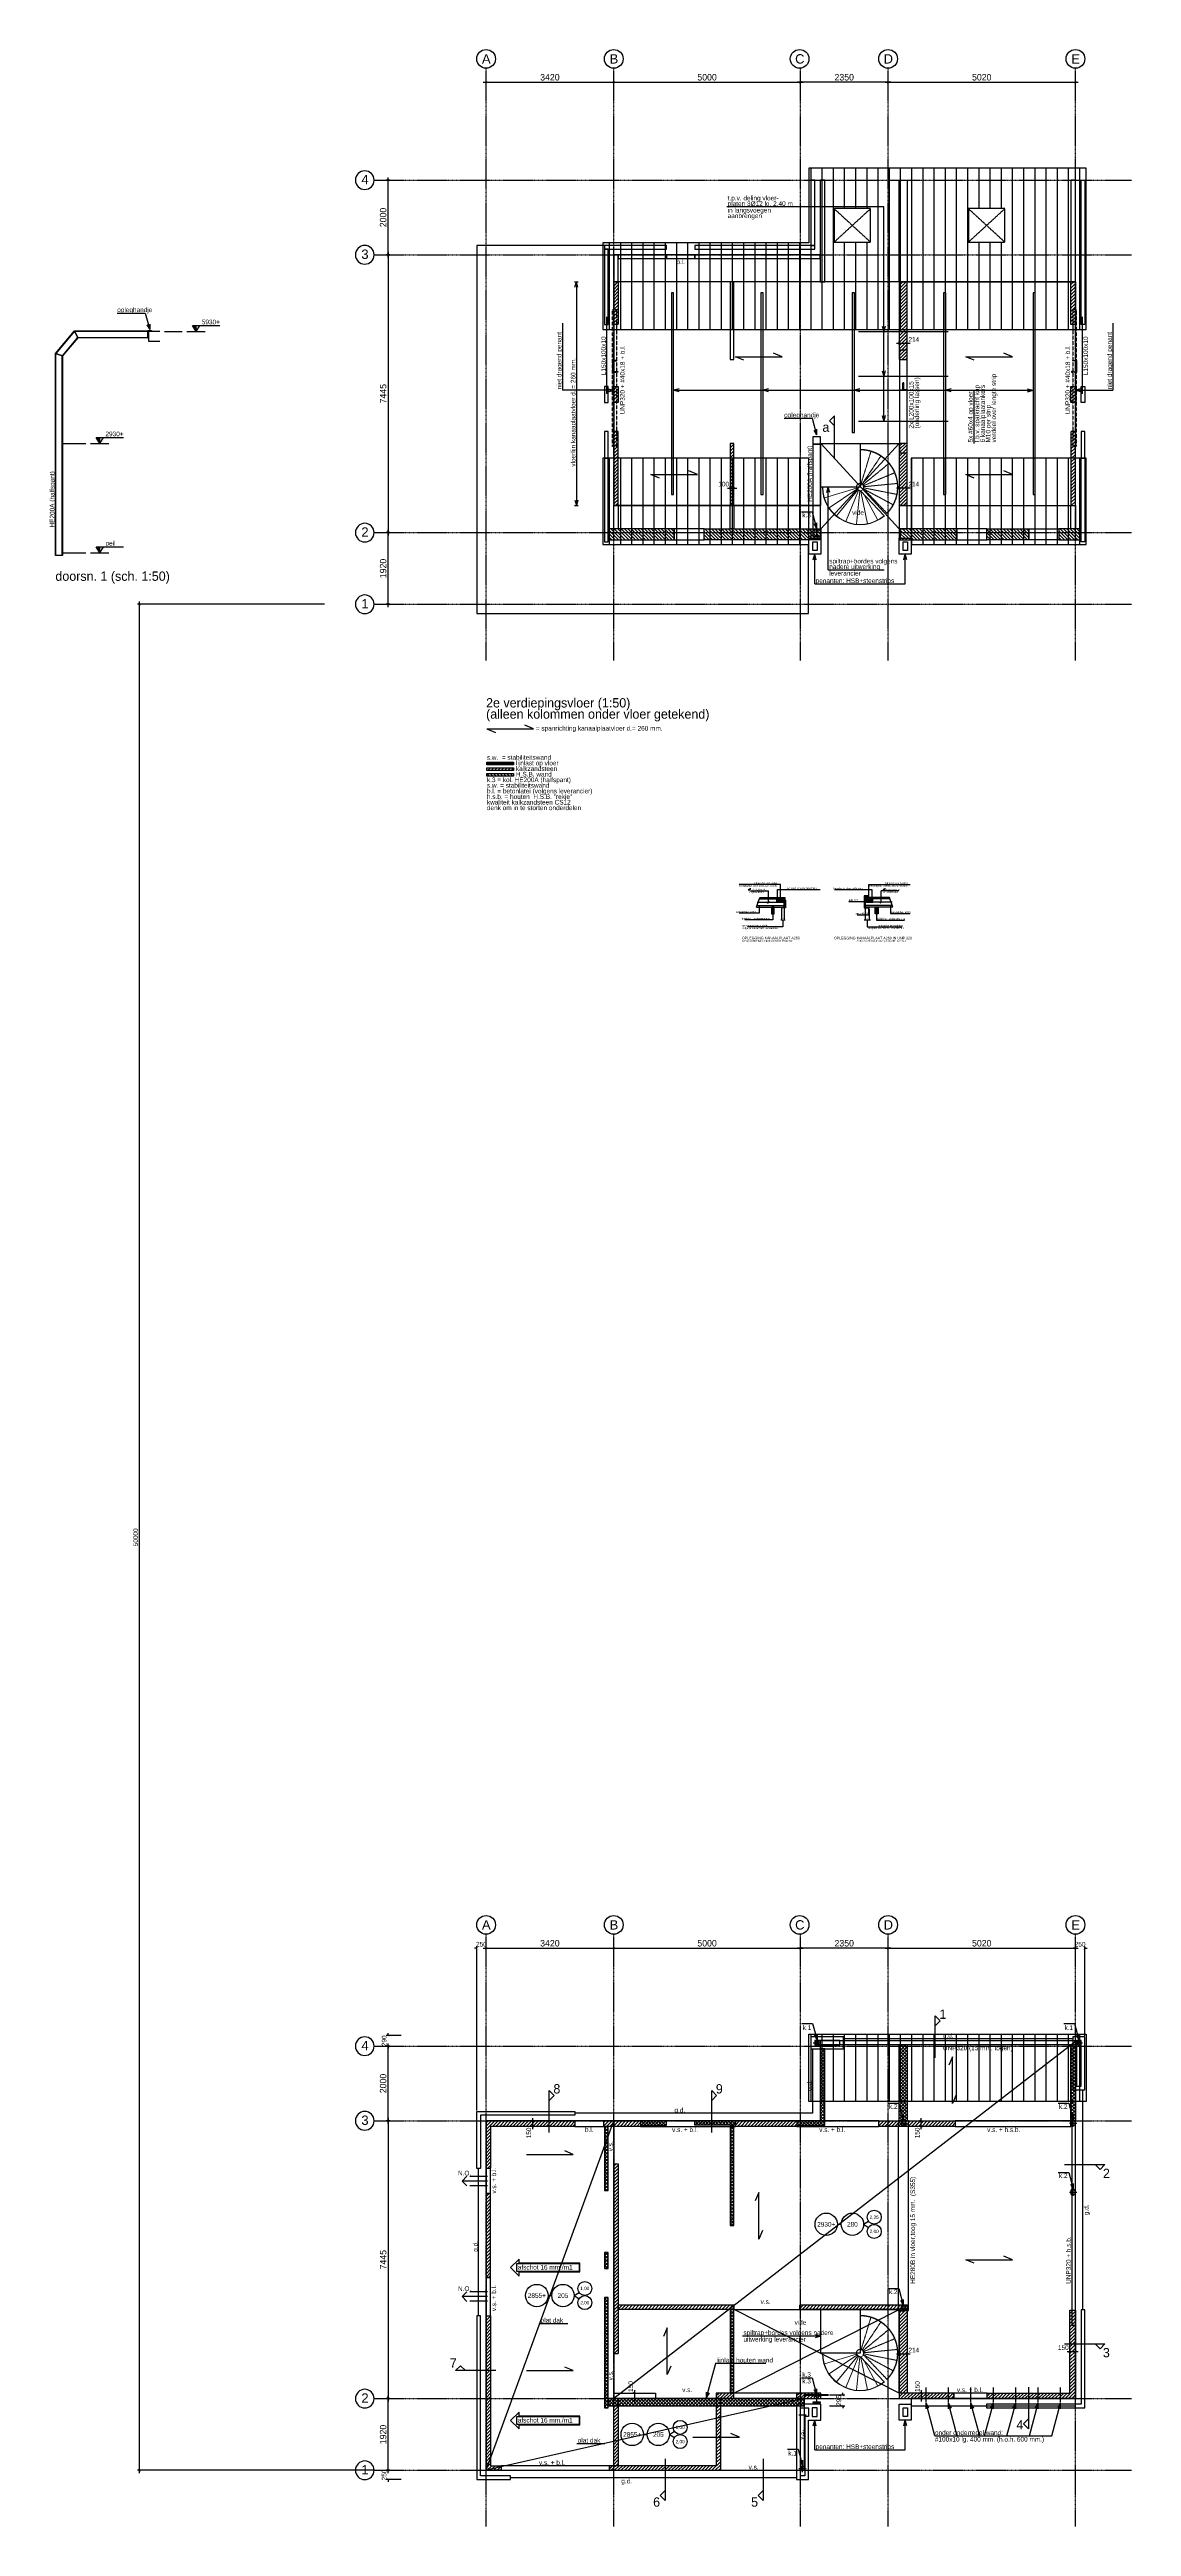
# Model space of a CAD drawing. Header units: millimetres. Extents: x -109306 to 269542, y -22401 to 197206.
# Drawn here: x -67501 to -38516, y 80836 to 147206 of the extents above; entities that cross this region are included whole.
import ezdxf
from ezdxf.enums import TextEntityAlignment as Align

# ---------------------------------------------------------------- set-up
doc = ezdxf.new("R2010")
doc.units = ezdxf.units.MM
for name, pattern in [('B0703', [234.350002, 156.25, -78.100002]), ('CENTER', [36, 24, -3, 6, -3]), ('DASH', [15, 12, -3]), ('DASHDOT', [18.5, 12, -3, 0.5, -3]), ('DASHED2', [9.525, 6.35, -3.175])]:
    doc.linetypes.add(name, pattern=pattern)
for name, color, linetype in [('10', 9, 'DASH'), ('100', 6, 'Continuous'), ('13', 7, 'Continuous'), ('18', 1, 'Continuous'), ('25', 2, 'Continuous'), ('35', 3, 'Continuous'), ('50', 4, 'Continuous'), ('50 A', 4, 'DASHDOT'), ('70', 5, 'Continuous'), ('BETON - 13', 7, 'Continuous'), ('BETON - 25', 2, 'Continuous'), ('DIMENSION', 1, 'Continuous'), ('dun', 252, 'Continuous'), ('HATCH', 9, 'Continuous'), ('HATCH-details', 9, 'Continuous'), ('PAAL', 3, 'Continuous'), ('SETUP', 7, 'Continuous'), ('STAAL-13', 7, 'Continuous'), ('STAAL-25', 2, 'Continuous'), ('STAAL-35', 3, 'Continuous'), ('STAAL-hartlijnen', 8, 'DASHDOT'), ('STAAL-kolommen', 2, 'Continuous'), ('STRAMIEN', 11, 'CENTER'), ('T18', 1, 'Continuous'), ('T25', 2, 'Continuous'), ('T50', 4, 'Continuous'), ('WAPENING - 50', 4, 'Continuous'), ('WAPENING - tekst', 2, 'Continuous'), ('WAPENING-tekst', 2, 'Continuous')]:
    doc.layers.add(name, color=color, linetype=linetype)
for name, color, linetype, plot in [('HULPLIJN', 6, 'Continuous', False), ('HULPLIJNEN', 220, 'Continuous', False), ('Vports', 254, 'Continuous', False)]:
    doc.layers.add(name, color=color, linetype=linetype, plot=plot)
doc.styles.get("Standard").update_dxf_attribs({"font": ''})
doc.styles.add('STRAMIEN', font='arial.ttf')
doc.styles.get('Standard').set_extended_font_data('Century Gothic')
doc.dimstyles.new('1-20', dxfattribs={"dimscale": 20, "dimtxt": 2.5, "dimasz": 1.2, "dimexe": 1, "dimexo": 0, "dimgap": 0.8, "dimtad": 1, "dimdec": 0, "dimzin": 12, "dimdsep": 46, "dimtxsty": 'Standard', "dimblk1": 'ARCHTICK', "dimblk2": 'ARCHTICK', "dimsah": 1, "dimcen": 0.09, "dimdle": 1.5, "dimclrd": 256, "dimclre": 254, "dimclrt": 2, "dimadec": 0, "dimazin": 0, "dimtfac": 1, "dimtdec": 0, "dimtix": 1, "dimtofl": 0, "dimtmove": 2, "dimatfit": 3, "dimldrblk": 'ARCHTICK', "dimfxl": 1, "dimtolj": 1, "dimtzin": 0, "dimarcsym": 0})
doc.dimstyles.new('1-50', dxfattribs={"dimscale": 50, "dimtxt": 2.5, "dimasz": 1.2, "dimexe": 1, "dimexo": 0, "dimgap": 0.8, "dimtad": 1, "dimdec": 0, "dimzin": 12, "dimdsep": 46, "dimtxsty": 'Standard', "dimblk1": 'ARCHTICK', "dimblk2": 'ARCHTICK', "dimsah": 1, "dimcen": 0.09, "dimdle": 1.5, "dimclrd": 256, "dimclre": 254, "dimclrt": 2, "dimadec": 0, "dimazin": 0, "dimtfac": 1, "dimtdec": 0, "dimtix": 1, "dimtofl": 0, "dimtmove": 2, "dimatfit": 3, "dimldrblk": 'ARCHTICK', "dimfxl": 1, "dimtolj": 1, "dimtzin": 0, "dimarcsym": 0})
doc.dimstyles.new('1-50 stramien', dxfattribs={"dimscale": 50, "dimtxt": 3.5, "dimasz": 1.2, "dimexe": 1, "dimexo": 0, "dimgap": 0.8, "dimtad": 1, "dimdec": 0, "dimzin": 12, "dimdsep": 46, "dimtxsty": 'Standard', "dimblk1": 'ARCHTICK', "dimblk2": 'ARCHTICK', "dimsah": 1, "dimcen": 0.09, "dimdle": 1.5, "dimclrd": 256, "dimclre": 254, "dimclrt": 3, "dimadec": 0, "dimazin": 0, "dimtfac": 1, "dimtdec": 0, "dimtix": 1, "dimtofl": 0, "dimtmove": 2, "dimatfit": 3, "dimldrblk": 'ARCHTICK', "dimfxl": 1, "dimtolj": 1, "dimtzin": 0, "dimarcsym": 0})
pattern_1 = [(90, (0, 0), (-300, 2e-14), [])]

# ---------------------------------------------------------------- blocks, each defined once
blk = doc.blocks.new('STRAMIEN')
at = {"layer": '25'}
blk.add_circle((0, 6), 6, dxfattribs=at)
at = {"layer": 'T50', "style": 'STRAMIEN'}
blk.add_attdef('TAG01', text='', height=5, dxfattribs=at).set_placement((0, 6), align=Align.MIDDLE_CENTER)
blk = doc.blocks.new('_ARCHTICK')
at = {"color": 0, "linetype": 'ByBlock', "const_width": 0.15}
blk.add_lwpolyline([(-0.5, -0.5), (0.5, 0.5)], dxfattribs=at)
blk = doc.blocks.new('*D29')
at = {"layer": 'Defpoints', "color": 0, "transparency": 16777216}
for p in [(0, 13945), (3420, 13995), (3420, 13945)]:
    blk.add_point(p, dxfattribs=at)
at = {"layer": 'DIMENSION', "lineweight": -2, "transparency": 16777216}
blk.add_line((-75, 13995), (3495, 13995), dxfattribs=at)
at = {"layer": 'DIMENSION', "color": 254, "lineweight": -2, "transparency": 16777216}
for p, q in [((0, 13945), (0, 14045)), ((3420, 13945), (3420, 14045))]:
    blk.add_line(p, q, dxfattribs=at)
at = {"layer": 'DIMENSION', "lineweight": -2, "transparency": 16777216, "xscale": 59.99999999999995, "yscale": 59.99999999999995, "zscale": 59.99999999999995, "rotation": 180}
blk.add_blockref('_ARCHTICK', (0, 13995), dxfattribs=at)
at = {"layer": 'DIMENSION', "lineweight": -2, "transparency": 16777216, "xscale": 59.99999999999995, "yscale": 59.99999999999995, "zscale": 59.99999999999995}
blk.add_blockref('_ARCHTICK', (3420, 13995), dxfattribs=at)
at = {"layer": 'DIMENSION', "color": 3, "transparency": 16777216, "insert": (1710, 14127), "char_height": 175, "attachment_point": 5}
blk.add_mtext('\\A1;3420', dxfattribs=at)
blk = doc.blocks.new('*D30')
at = {"layer": 'Defpoints', "color": 0, "transparency": 16777216}
for p in [(3420, 13945), (8420, 13995), (8420, 13945)]:
    blk.add_point(p, dxfattribs=at)
at = {"layer": 'DIMENSION', "lineweight": -2, "transparency": 16777216}
blk.add_line((3345, 13995), (8495, 13995), dxfattribs=at)
at = {"layer": 'DIMENSION', "color": 254, "lineweight": -2, "transparency": 16777216}
for p, q in [((3420, 13945), (3420, 14045)), ((8420, 13945), (8420, 14045))]:
    blk.add_line(p, q, dxfattribs=at)
at = {"layer": 'DIMENSION', "lineweight": -2, "transparency": 16777216, "xscale": 59.99999999999995, "yscale": 59.99999999999995, "zscale": 59.99999999999995, "rotation": 180}
blk.add_blockref('_ARCHTICK', (3420, 13995), dxfattribs=at)
at = {"layer": 'DIMENSION', "lineweight": -2, "transparency": 16777216, "xscale": 59.99999999999995, "yscale": 59.99999999999995, "zscale": 59.99999999999995}
blk.add_blockref('_ARCHTICK', (8420, 13995), dxfattribs=at)
at = {"layer": 'DIMENSION', "color": 3, "transparency": 16777216, "insert": (5920, 14127), "char_height": 175, "attachment_point": 5}
blk.add_mtext('\\A1;5000', dxfattribs=at)
blk = doc.blocks.new('*D31')
at = {"layer": 'Defpoints', "color": 0, "transparency": 16777216}
for p in [(8420, 13995), (8420, 13945), (10770, 13945)]:
    blk.add_point(p, dxfattribs=at)
at = {"layer": 'DIMENSION', "lineweight": -2, "transparency": 16777216}
blk.add_line((10845, 13995), (8345, 13995), dxfattribs=at)
at = {"layer": 'DIMENSION', "color": 254, "lineweight": -2, "transparency": 16777216}
for p, q in [((8420, 13945), (8420, 14045)), ((10770, 13945), (10770, 14045))]:
    blk.add_line(p, q, dxfattribs=at)
at = {"layer": 'DIMENSION', "lineweight": -2, "transparency": 16777216, "xscale": 59.99999999999995, "yscale": 59.99999999999995, "zscale": 59.99999999999995, "rotation": 180}
blk.add_blockref('_ARCHTICK', (8420, 13995), dxfattribs=at)
at = {"layer": 'DIMENSION', "lineweight": -2, "transparency": 16777216, "xscale": 59.99999999999995, "yscale": 59.99999999999995, "zscale": 59.99999999999995}
blk.add_blockref('_ARCHTICK', (10770, 13995), dxfattribs=at)
at = {"layer": 'DIMENSION', "color": 3, "transparency": 16777216, "insert": (9595, 14127), "char_height": 175, "attachment_point": 5}
blk.add_mtext('\\A1;2350', dxfattribs=at)
blk = doc.blocks.new('*D25')
at = {"layer": 'Defpoints', "color": 0, "transparency": 16777216}
for p in [(-2625, 1925), (-2575, 1925), (-2575, 5)]:
    blk.add_point(p, dxfattribs=at)
at = {"layer": 'DIMENSION', "lineweight": -2, "transparency": 16777216}
blk.add_line((-2625, -70), (-2625, 2000), dxfattribs=at)
at = {"layer": 'DIMENSION', "color": 254, "lineweight": -2, "transparency": 16777216}
for p, q in [((-2575, 1925), (-2675, 1925)), ((-2575, 5), (-2675, 5))]:
    blk.add_line(p, q, dxfattribs=at)
at = {"layer": 'DIMENSION', "lineweight": -2, "transparency": 16777216, "xscale": 59.99999999999995, "yscale": 59.99999999999995, "zscale": 59.99999999999995}
for p, rotation in [((-2625, 1925), 90), ((-2625, 5), 270)]:
    blk.add_blockref('_ARCHTICK', p, dxfattribs=dict(at, rotation=rotation))
at = {"layer": 'DIMENSION', "color": 3, "transparency": 16777216, "insert": (-2757, 965), "char_height": 175, "attachment_point": 5, "rotation": 90}
blk.add_mtext('\\A1;1920', dxfattribs=at)
blk = doc.blocks.new('*D26')
at = {"layer": 'Defpoints', "color": 0, "transparency": 16777216}
for p in [(-2575, 9370), (-2625, 1925), (-2575, 1925)]:
    blk.add_point(p, dxfattribs=at)
at = {"layer": 'DIMENSION', "color": 254, "lineweight": -2, "transparency": 16777216}
for p, q in [((-2575, 9370), (-2675, 9370)), ((-2575, 1925), (-2675, 1925))]:
    blk.add_line(p, q, dxfattribs=at)
at = {"layer": 'DIMENSION', "lineweight": -2, "transparency": 16777216}
blk.add_line((-2625, 9445), (-2625, 1850), dxfattribs=at)
at = {"layer": 'DIMENSION', "lineweight": -2, "transparency": 16777216, "xscale": 59.99999999999995, "yscale": 59.99999999999995, "zscale": 59.99999999999995}
for p, rotation in [((-2625, 9370), 90), ((-2625, 1925), 270)]:
    blk.add_blockref('_ARCHTICK', p, dxfattribs=dict(at, rotation=rotation))
at = {"layer": 'DIMENSION', "color": 3, "transparency": 16777216, "insert": (-2757, 5648), "char_height": 175, "attachment_point": 5, "rotation": 90}
blk.add_mtext('\\A1;7445', dxfattribs=at)
blk = doc.blocks.new('*D27')
at = {"layer": 'Defpoints', "color": 0, "transparency": 16777216}
for p in [(-2625, 11370), (-2575, 11370), (-2575, 9370)]:
    blk.add_point(p, dxfattribs=at)
at = {"layer": 'DIMENSION', "color": 254, "lineweight": -2, "transparency": 16777216}
for p, q in [((-2575, 11370), (-2675, 11370)), ((-2575, 9370), (-2675, 9370))]:
    blk.add_line(p, q, dxfattribs=at)
at = {"layer": 'DIMENSION', "lineweight": -2, "transparency": 16777216}
blk.add_line((-2625, 9295), (-2625, 11445), dxfattribs=at)
at = {"layer": 'DIMENSION', "lineweight": -2, "transparency": 16777216, "xscale": 59.99999999999995, "yscale": 59.99999999999995, "zscale": 59.99999999999995}
for p, rotation in [((-2625, 11370), 90), ((-2625, 9370), 270)]:
    blk.add_blockref('_ARCHTICK', p, dxfattribs=dict(at, rotation=rotation))
at = {"layer": 'DIMENSION', "color": 3, "transparency": 16777216, "insert": (-2757, 10370), "char_height": 175, "attachment_point": 5, "rotation": 90}
blk.add_mtext('\\A1;2000', dxfattribs=at)
blk = doc.blocks.new('*D28')
at = {"layer": 'Defpoints', "color": 0, "transparency": 16777216}
for p in [(10770, 13945), (15790, 13995), (15790, 13945)]:
    blk.add_point(p, dxfattribs=at)
at = {"layer": 'DIMENSION', "lineweight": -2, "transparency": 16777216}
blk.add_line((10695, 13995), (15865, 13995), dxfattribs=at)
at = {"layer": 'DIMENSION', "color": 254, "lineweight": -2, "transparency": 16777216}
for p, q in [((10770, 13945), (10770, 14045)), ((15790, 13945), (15790, 14045))]:
    blk.add_line(p, q, dxfattribs=at)
at = {"layer": 'DIMENSION', "lineweight": -2, "transparency": 16777216, "xscale": 59.99999999999995, "yscale": 59.99999999999995, "zscale": 59.99999999999995, "rotation": 180}
blk.add_blockref('_ARCHTICK', (10770, 13995), dxfattribs=at)
at = {"layer": 'DIMENSION', "lineweight": -2, "transparency": 16777216, "xscale": 59.99999999999995, "yscale": 59.99999999999995, "zscale": 59.99999999999995}
blk.add_blockref('_ARCHTICK', (15790, 13995), dxfattribs=at)
at = {"layer": 'DIMENSION', "color": 3, "transparency": 16777216, "insert": (13280, 14127), "char_height": 175, "attachment_point": 5}
blk.add_mtext('\\A1;5020', dxfattribs=at)
blk = doc.blocks.new('*D328')
at = {"layer": 'Defpoints', "color": 0, "transparency": 16777216}
for p in [(-58431, 93996), (-58431, 93706), (-58056, 93996)]:
    blk.add_point(p, dxfattribs=at)
at = {"layer": 'DIMENSION', "color": 254, "lineweight": -2, "transparency": 16777216}
for p, q in [((-58081, 93996), (-58481, 93996)), ((-58456, 93706), (-58481, 93706))]:
    blk.add_line(p, q, dxfattribs=at)
at = {"layer": 'DIMENSION', "lineweight": -2, "transparency": 16777216}
for p, q in [((-58431, 93996), (-58431, 94056)), ((-58431, 93706), (-58431, 93646))]:
    blk.add_line(p, q, dxfattribs=at)
at = {"layer": 'DIMENSION', "lineweight": -2, "transparency": 16777216, "xscale": 59.99999999999995, "yscale": 59.99999999999995, "zscale": 59.99999999999995}
for p, rotation in [((-58431, 93996), 270), ((-58431, 93706), 90)]:
    blk.add_blockref('_ARCHTICK', p, dxfattribs=dict(at, rotation=rotation))
at = {"layer": 'DIMENSION', "color": 2, "transparency": 16777216, "insert": (-58537, 93851), "char_height": 125, "attachment_point": 5, "rotation": 90}
blk.add_mtext('\\A1;290', dxfattribs=at)
blk = doc.blocks.new('*D329')
at = {"layer": 'Defpoints', "color": 0, "transparency": 16777216}
for p in [(-58431, 82341), (-58431, 82091), (-58056, 82091)]:
    blk.add_point(p, dxfattribs=at)
at = {"layer": 'DIMENSION', "lineweight": -2, "transparency": 16777216}
for p, q in [((-58431, 82341), (-58431, 82401)), ((-58431, 82091), (-58431, 82031))]:
    blk.add_line(p, q, dxfattribs=at)
at = {"layer": 'DIMENSION', "color": 254, "lineweight": -2, "transparency": 16777216}
for p, q in [((-58406, 82341), (-58381, 82341)), ((-58081, 82091), (-58481, 82091))]:
    blk.add_line(p, q, dxfattribs=at)
at = {"layer": 'DIMENSION', "lineweight": -2, "transparency": 16777216, "xscale": 59.99999999999995, "yscale": 59.99999999999995, "zscale": 59.99999999999995}
for p, rotation in [((-58431, 82341), 270), ((-58431, 82091), 90)]:
    blk.add_blockref('_ARCHTICK', p, dxfattribs=dict(at, rotation=rotation))
at = {"layer": 'DIMENSION', "color": 2, "transparency": 16777216, "insert": (-58537, 82216), "char_height": 125, "attachment_point": 5, "rotation": 90}
blk.add_mtext('\\A1;250', dxfattribs=at)
blk = doc.blocks.new('*D330')
at = {"layer": 'Defpoints', "color": 0, "transparency": 16777216}
for p in [(-40016, 96331), (-39766, 96331), (-39766, 93956)]:
    blk.add_point(p, dxfattribs=at)
at = {"layer": 'DIMENSION', "lineweight": -2, "transparency": 16777216}
for p, q in [((-40016, 96331), (-40076, 96331)), ((-39766, 96331), (-39706, 96331))]:
    blk.add_line(p, q, dxfattribs=at)
at = {"layer": 'DIMENSION', "color": 254, "lineweight": -2, "transparency": 16777216}
for p, q in [((-40016, 96356), (-40016, 96381)), ((-39766, 93981), (-39766, 96381))]:
    blk.add_line(p, q, dxfattribs=at)
at = {"layer": 'DIMENSION', "lineweight": -2, "transparency": 16777216, "xscale": 59.99999999999995, "yscale": 59.99999999999995, "zscale": 59.99999999999995}
blk.add_blockref('_ARCHTICK', (-40016, 96331), dxfattribs=at)
at = {"layer": 'DIMENSION', "lineweight": -2, "transparency": 16777216, "xscale": 59.99999999999995, "yscale": 59.99999999999995, "zscale": 59.99999999999995, "rotation": 180}
blk.add_blockref('_ARCHTICK', (-39766, 96331), dxfattribs=at)
at = {"layer": 'DIMENSION', "color": 2, "transparency": 16777216, "insert": (-39891, 96437), "char_height": 125, "attachment_point": 5}
blk.add_mtext('\\A1;250', dxfattribs=at)
blk = doc.blocks.new('*D331')
at = {"layer": 'Defpoints', "color": 0, "transparency": 16777216}
for p in [(-55806, 96331), (-55806, 96331), (-56056, 91956)]:
    blk.add_point(p, dxfattribs=at)
at = {"layer": 'DIMENSION', "lineweight": -2, "transparency": 16777216}
for p, q in [((-56056, 96331), (-56116, 96331)), ((-55806, 96331), (-55746, 96331))]:
    blk.add_line(p, q, dxfattribs=at)
at = {"layer": 'DIMENSION', "color": 254, "lineweight": -2, "transparency": 16777216}
for p, q in [((-56056, 91981), (-56056, 96381)), ((-55806, 96356), (-55806, 96381))]:
    blk.add_line(p, q, dxfattribs=at)
at = {"layer": 'DIMENSION', "lineweight": -2, "transparency": 16777216, "xscale": 59.99999999999995, "yscale": 59.99999999999995, "zscale": 59.99999999999995}
blk.add_blockref('_ARCHTICK', (-56056, 96331), dxfattribs=at)
at = {"layer": 'DIMENSION', "lineweight": -2, "transparency": 16777216, "xscale": 59.99999999999995, "yscale": 59.99999999999995, "zscale": 59.99999999999995, "rotation": 180}
blk.add_blockref('_ARCHTICK', (-55806, 96331), dxfattribs=at)
at = {"layer": 'DIMENSION', "color": 2, "transparency": 16777216, "insert": (-55931, 96437), "char_height": 125, "attachment_point": 5}
blk.add_mtext('\\A1;250', dxfattribs=at)
blk = doc.blocks.new('A$C78A526F8')
at = {"layer": '13'}
for p, q in [((0, 0), (1250, 0)), ((228, -96), (0, 0)), ((1250, 0), (1022, 96))]:
    blk.add_line(p, q, dxfattribs=at)
blk = doc.blocks.new('A$C57F30616')
at = {"layer": '25'}
for points in [[(6, 0), (8, 0)], [(6, 0), (8, 0)], [(20, 0), (22.6, 1.7)], [(20, 0), (22.6, -1.7)]]:
    blk.add_lwpolyline(points, dxfattribs=at)
at = {"layer": '25', "color": 2, "linetype": 'Continuous'}
for centre, radius in [((0, 0), 6), ((0, 0), 6), ((14, 0), 6), ((14, 0), 6), ((25.7, 3.8), 3.75), ((25.7, 3.8), 3.75), ((25.7, -3.8), 3.75), ((25.7, -3.8), 3.75)]:
    blk.add_circle(centre, radius, dxfattribs=at)
at = {"layer": 'T18'}
for tag, p in [('VBEL', (25.7, 3.8)), ('PBEL', (25.7, -3.8))]:
    blk.add_attdef(tag, text='', height=1.8, dxfattribs=at).set_placement(p, align=Align.MIDDLE_CENTER)
at = {"layer": 'T25'}
for tag, p in [('BKVL', (0, 0)), ('VLD', (14, 0))]:
    blk.add_attdef(tag, text='', height=2.5, dxfattribs=at).set_placement(p, align=Align.MIDDLE_CENTER)
blk = doc.blocks.new('A$C2E8A081B')
at = {"layer": '13'}
blk.add_lwpolyline([(-1250, 0), (1250, 0), (794, 193)], dxfattribs=at)
blk = doc.blocks.new('A$C3DAC4ED4')
at = {"layer": '35'}
for points in [[(15, 114), (-1616, 114), (-1616, 227), (-1843, 0), (-1616, -227), (-1616, -114), (15, -114)], [(-1682, -99), (0, -99), (0, 99), (-1682, 99)]]:
    blk.add_lwpolyline(points, close=True, dxfattribs=at)
at = {"layer": 'T25'}
blk.add_text('afschot 16 mm./m1', height=125, dxfattribs=at).set_placement((-1651, -55))
blk = doc.blocks.new('A$C05A036A6')
at = {"layer": 'T25'}
blk.add_text('v.s.', height=125, dxfattribs=at).set_placement((749, 25))
blk = doc.blocks.new('*U48')
at = {"color": 0, "linetype": 'Continuous'}
for points in [[(50, 41, 0.414214), (41, 50), (-41, 50, 0.414214), (-50, 41), (-50, -41, 0.414214), (-41, -50), (41, -50, 0.414214), (50, -41)], [(44, 41, 0.414214), (41, 44), (-41, 44, 0.414214), (-44, 41), (-44, -41, 0.414214), (-41, -44), (41, -44, 0.414214), (44, -41)]]:
    blk.add_lwpolyline(points, format="xyb", close=True, dxfattribs=at)
blk = doc.blocks.new('A$C680E42B6')
at = {"layer": '13'}
for p in [(145, 39), (145, -39)]:
    blk.add_line(p, (0, 0), dxfattribs=at)
blk = doc.blocks.new('A$C4C4F5EEC')
at = {"layer": '13'}
for p, q in [((-406, 520), (-119, 520)), ((-119, 520), (0, 75))]:
    blk.add_line(p, q, dxfattribs=at)
at = {"layer": 'STAAL-hartlijnen'}
for points in [[(-100, 0), (100, 0)], [(0, -100), (0, 100)]]:
    blk.add_lwpolyline(points, dxfattribs=at)
at = {"layer": 'DIMENSION', "xscale": -1, "rotation": 284.9999999999968}
blk.add_blockref('A$C680E42B6', (0, 75), dxfattribs=at)
at = {"layer": 'STAAL-25'}
blk.add_blockref('*U48', (0, 0), dxfattribs=at)
at = {"layer": 'T25'}
blk.add_text('k.1', height=125, dxfattribs=at).set_placement((-383, 345))
blk = doc.blocks.new('*U325')
at = {"color": 0, "linetype": 'Continuous'}
blk.add_lwpolyline([(3.25, 67, -0.41421356), (21.25, 85), (100, 85), (100, 95), (-100, 95), (-100, 85), (-21.25, 85, -0.41421356), (-3.25, 67), (-3.25, -67, -0.41421356), (-21.25, -85), (-100, -85), (-100, -95), (100, -95), (100, -85), (21.25, -85, -0.41421356), (3.25, -67)], format="xyb", close=True, dxfattribs=at)
blk = doc.blocks.new('A$C2F8D1A77')
at = {"layer": '13'}
for p, q in [((-406, 570), (-119, 570)), ((-119, 570), (0, 125))]:
    blk.add_line(p, q, dxfattribs=at)
at = {"layer": 'DIMENSION', "xscale": -1, "rotation": 284.9999999999968}
blk.add_blockref('A$C680E42B6', (0, 125), dxfattribs=at)
at = {"layer": 'STAAL-25'}
blk.add_blockref('*U325', (0, 0), dxfattribs=at)
at = {"layer": 'T25'}
blk.add_text('k.3', height=125, dxfattribs=at).set_placement((-383, 420))
blk = doc.blocks.new('*U50')
at = {"color": 0, "linetype": 'Continuous'}
for points in [[(60, 51, 0.414214), (51, 60), (-51, 60, 0.414214), (-60, 51), (-60, -51, 0.414214), (-51, -60), (51, -60, 0.414214), (60, -51)], [(54, 51, 0.414214), (51, 54), (-51, 54, 0.414214), (-54, 51), (-54, -51, 0.414214), (-51, -54), (51, -54, 0.414214), (54, -51)]]:
    blk.add_lwpolyline(points, format="xyb", close=True, dxfattribs=at)
blk = doc.blocks.new('A$C05283A32')
at = {"layer": '13'}
for p, q in [((-406, 530), (-119, 530)), ((-119, 530), (0, 85))]:
    blk.add_line(p, q, dxfattribs=at)
at = {"layer": 'STAAL-hartlijnen'}
for points in [[(-100, 0), (100, 0)], [(0, -100), (0, 100)]]:
    blk.add_lwpolyline(points, dxfattribs=at)
at = {"layer": 'DIMENSION', "xscale": -1, "rotation": 284.9999999999968}
blk.add_blockref('A$C680E42B6', (0, 85), dxfattribs=at)
at = {"layer": 'STAAL-25'}
blk.add_blockref('*U50', (0, 0), dxfattribs=at)
at = {"layer": 'T25'}
blk.add_text('k.2', height=125, dxfattribs=at).set_placement((-383, 380))
blk = doc.blocks.new('*D340')
at = {"layer": 'Defpoints', "color": 0, "transparency": 16777216}
for p in [(-54556, 91706), (-54556, 91706), (-54556, 91556)]:
    blk.add_point(p, dxfattribs=at)
at = {"layer": 'DIMENSION', "color": 254, "lineweight": -2, "transparency": 16777216}
for p, q in [((-54556, 91706), (-54606, 91706)), ((-54556, 91556), (-54606, 91556))]:
    blk.add_line(p, q, dxfattribs=at)
at = {"layer": 'DIMENSION', "lineweight": -2, "transparency": 16777216}
blk.add_line((-54556, 91481), (-54556, 91781), dxfattribs=at)
at = {"layer": 'DIMENSION', "lineweight": -2, "transparency": 16777216, "xscale": 59.99999999999995, "yscale": 59.99999999999995, "zscale": 59.99999999999995}
for p, rotation in [((-54556, 91706), 90), ((-54556, 91556), 270)]:
    blk.add_blockref('_ARCHTICK', p, dxfattribs=dict(at, rotation=rotation))
at = {"layer": 'DIMENSION', "color": 2, "transparency": 16777216, "insert": (-54662, 91381), "char_height": 125, "attachment_point": 5, "rotation": 90}
blk.add_mtext('\\A1;150', dxfattribs=at)
blk = doc.blocks.new('*D341')
at = {"layer": 'Defpoints', "color": 0, "transparency": 16777216}
for p in [(-51826, 84411), (-51826, 84261), (-51826, 84261)]:
    blk.add_point(p, dxfattribs=at)
at = {"layer": 'DIMENSION', "color": 254, "lineweight": -2, "transparency": 16777216}
for p, q in [((-51826, 84411), (-51876, 84411)), ((-51826, 84261), (-51876, 84261))]:
    blk.add_line(p, q, dxfattribs=at)
at = {"layer": 'DIMENSION', "lineweight": -2, "transparency": 16777216}
blk.add_line((-51826, 84486), (-51826, 84186), dxfattribs=at)
at = {"layer": 'DIMENSION', "lineweight": -2, "transparency": 16777216, "xscale": 59.99999999999995, "yscale": 59.99999999999995, "zscale": 59.99999999999995}
for p, rotation in [((-51826, 84411), 90), ((-51826, 84261), 270)]:
    blk.add_blockref('_ARCHTICK', p, dxfattribs=dict(at, rotation=rotation))
at = {"layer": 'DIMENSION', "color": 2, "transparency": 16777216, "insert": (-51932, 84586), "char_height": 125, "attachment_point": 5, "rotation": 90}
blk.add_mtext('\\A1;150', dxfattribs=at)
blk = doc.blocks.new('*D342')
at = {"layer": 'Defpoints', "color": 0, "transparency": 16777216}
for p in [(-44147, 91706), (-44147, 91706), (-44147, 91556)]:
    blk.add_point(p, dxfattribs=at)
at = {"layer": 'DIMENSION', "color": 254, "lineweight": -2, "transparency": 16777216}
for p, q in [((-44147, 91706), (-44197, 91706)), ((-44147, 91556), (-44197, 91556))]:
    blk.add_line(p, q, dxfattribs=at)
at = {"layer": 'DIMENSION', "lineweight": -2, "transparency": 16777216}
blk.add_line((-44147, 91481), (-44147, 91781), dxfattribs=at)
at = {"layer": 'DIMENSION', "lineweight": -2, "transparency": 16777216, "xscale": 59.99999999999995, "yscale": 59.99999999999995, "zscale": 59.99999999999995}
for p, rotation in [((-44147, 91706), 90), ((-44147, 91556), 270)]:
    blk.add_blockref('_ARCHTICK', p, dxfattribs=dict(at, rotation=rotation))
at = {"layer": 'DIMENSION', "color": 2, "transparency": 16777216, "insert": (-44253, 91381), "char_height": 125, "attachment_point": 5, "rotation": 90}
blk.add_mtext('\\A1;150', dxfattribs=at)
blk = doc.blocks.new('*D343')
at = {"layer": 'Defpoints', "color": 0, "transparency": 16777216}
for p in [(-44736, 85456), (-44736, 85456), (-44522, 85456)]:
    blk.add_point(p, dxfattribs=at)
at = {"layer": 'DIMENSION', "lineweight": -2, "transparency": 16777216}
blk.add_line((-44447, 85456), (-44811, 85456), dxfattribs=at)
at = {"layer": 'DIMENSION', "color": 254, "lineweight": -2, "transparency": 16777216}
for p, q in [((-44736, 85456), (-44736, 85506)), ((-44522, 85456), (-44522, 85506))]:
    blk.add_line(p, q, dxfattribs=at)
at = {"layer": 'DIMENSION', "lineweight": -2, "transparency": 16777216, "xscale": 59.99999999999995, "yscale": 59.99999999999995, "zscale": 59.99999999999995, "rotation": 180}
blk.add_blockref('_ARCHTICK', (-44736, 85456), dxfattribs=at)
at = {"layer": 'DIMENSION', "lineweight": -2, "transparency": 16777216, "xscale": 59.99999999999995, "yscale": 59.99999999999995, "zscale": 59.99999999999995}
blk.add_blockref('_ARCHTICK', (-44522, 85456), dxfattribs=at)
at = {"layer": 'DIMENSION', "color": 2, "transparency": 16777216, "insert": (-44347, 85562), "char_height": 125, "attachment_point": 5}
blk.add_mtext('\\A1;214', dxfattribs=at)
blk = doc.blocks.new('*D344')
at = {"layer": 'Defpoints', "color": 0, "transparency": 16777216}
for p in [(-65091, 132341), (-60111, 132341), (-58806, 82341)]:
    blk.add_point(p, dxfattribs=at)
at = {"layer": 'HULPLIJNEN', "color": 254, "lineweight": -2, "transparency": 16777216}
for p, q in [((-60136, 132341), (-65141, 132341)), ((-58831, 82341), (-65141, 82341))]:
    blk.add_line(p, q, dxfattribs=at)
at = {"layer": 'HULPLIJNEN', "lineweight": -2, "transparency": 16777216}
blk.add_line((-65091, 82266), (-65091, 132416), dxfattribs=at)
at = {"layer": 'HULPLIJNEN', "lineweight": -2, "transparency": 16777216, "xscale": 59.99999999999995, "yscale": 59.99999999999995, "zscale": 59.99999999999995}
for p, rotation in [((-65091, 132341), 90), ((-65091, 82341), 270)]:
    blk.add_blockref('_ARCHTICK', p, dxfattribs=dict(at, rotation=rotation))
at = {"layer": 'HULPLIJNEN', "color": 2, "transparency": 16777216, "insert": (-65196, 107341), "char_height": 125, "attachment_point": 5, "rotation": 90}
blk.add_mtext('\\A1;50000', dxfattribs=at)
blk = doc.blocks.new('A$C32FC61D5')
at = {"layer": '100'}
for p in [(-209, 131), (340, 0), (-209, -131)]:
    blk.add_line(p, (-340, 0), dxfattribs=at)
at = {"layer": '50'}
for p, q in [((340, 125), (-129, 125)), ((340, -125), (-129, -125))]:
    blk.add_line(p, q, dxfattribs=at)
at = {"layer": 'T25'}
blk.add_text('N.O.', height=125, dxfattribs=at).set_placement((-447, 150))
blk = doc.blocks.new('*D347')
at = {"layer": 'Defpoints', "color": 0, "transparency": 16777216}
for p in [(-44736, 139332), (-44736, 139332), (-44522, 139332)]:
    blk.add_point(p, dxfattribs=at)
at = {"layer": 'DIMENSION', "color": 254, "lineweight": -2, "transparency": 16777216}
for p, q in [((-44736, 139332), (-44736, 139382)), ((-44522, 139332), (-44522, 139382))]:
    blk.add_line(p, q, dxfattribs=at)
at = {"layer": 'DIMENSION', "lineweight": -2, "transparency": 16777216}
blk.add_line((-44447, 139332), (-44811, 139332), dxfattribs=at)
at = {"layer": 'DIMENSION', "lineweight": -2, "transparency": 16777216, "xscale": 59.99999999999995, "yscale": 59.99999999999995, "zscale": 59.99999999999995, "rotation": 180}
blk.add_blockref('_ARCHTICK', (-44736, 139332), dxfattribs=at)
at = {"layer": 'DIMENSION', "lineweight": -2, "transparency": 16777216, "xscale": 59.99999999999995, "yscale": 59.99999999999995, "zscale": 59.99999999999995}
blk.add_blockref('_ARCHTICK', (-44522, 139332), dxfattribs=at)
at = {"layer": 'DIMENSION', "color": 2, "transparency": 16777216, "insert": (-44347, 139438), "char_height": 125, "attachment_point": 5}
blk.add_mtext('\\A1;214', dxfattribs=at)
blk = doc.blocks.new('*D348')
at = {"layer": 'Defpoints', "color": 0, "transparency": 16777216}
for p in [(-44736, 135456), (-44736, 135456), (-44522, 135456)]:
    blk.add_point(p, dxfattribs=at)
at = {"layer": 'DIMENSION', "lineweight": -2, "transparency": 16777216}
blk.add_line((-44447, 135456), (-44811, 135456), dxfattribs=at)
at = {"layer": 'DIMENSION', "color": 254, "lineweight": -2, "transparency": 16777216}
for p, q in [((-44736, 135456), (-44736, 135506)), ((-44522, 135456), (-44522, 135506))]:
    blk.add_line(p, q, dxfattribs=at)
at = {"layer": 'DIMENSION', "lineweight": -2, "transparency": 16777216, "xscale": 59.99999999999995, "yscale": 59.99999999999995, "zscale": 59.99999999999995, "rotation": 180}
blk.add_blockref('_ARCHTICK', (-44736, 135456), dxfattribs=at)
at = {"layer": 'DIMENSION', "lineweight": -2, "transparency": 16777216, "xscale": 59.99999999999995, "yscale": 59.99999999999995, "zscale": 59.99999999999995}
blk.add_blockref('_ARCHTICK', (-44522, 135456), dxfattribs=at)
at = {"layer": 'DIMENSION', "color": 2, "transparency": 16777216, "insert": (-44347, 135562), "char_height": 125, "attachment_point": 5}
blk.add_mtext('\\A1;214', dxfattribs=at)
blk = doc.blocks.new('*D351')
at = {"layer": 'Defpoints', "color": 0, "transparency": 16777216}
for p in [(-49266, 135456), (-49166, 135456), (-49166, 135456)]:
    blk.add_point(p, dxfattribs=at)
at = {"layer": 'DIMENSION', "lineweight": -2, "transparency": 16777216}
blk.add_line((-49341, 135456), (-49091, 135456), dxfattribs=at)
at = {"layer": 'DIMENSION', "color": 254, "lineweight": -2, "transparency": 16777216}
for p, q in [((-49266, 135456), (-49266, 135506)), ((-49166, 135456), (-49166, 135506))]:
    blk.add_line(p, q, dxfattribs=at)
at = {"layer": 'DIMENSION', "lineweight": -2, "transparency": 16777216, "xscale": 59.99999999999995, "yscale": 59.99999999999995, "zscale": 59.99999999999995, "rotation": 180}
blk.add_blockref('_ARCHTICK', (-49266, 135456), dxfattribs=at)
at = {"layer": 'DIMENSION', "lineweight": -2, "transparency": 16777216, "xscale": 59.99999999999995, "yscale": 59.99999999999995, "zscale": 59.99999999999995}
blk.add_blockref('_ARCHTICK', (-49166, 135456), dxfattribs=at)
at = {"layer": 'DIMENSION', "color": 2, "transparency": 16777216, "insert": (-49441, 135562), "char_height": 125, "attachment_point": 5}
blk.add_mtext('\\A1;100', dxfattribs=at)
blk = doc.blocks.new('spanr')
for p, q in [((-12.5, 0), (-7.9, -1.9)), ((-12.5, 0), (12.5, 0)), ((12.5, 0), (7.9, 1.9))]:
    blk.add_line(p, q)
blk = doc.blocks.new('A$C1BD4023A')
at = {"layer": '13', "xscale": 50, "yscale": 50, "zscale": 50}
blk.add_blockref('spanr', (645, -272), dxfattribs=at)
at = {"layer": 'T25'}
blk.add_text('= spanrichting kanaalplaatvloer d.= 260 mm.', height=125, dxfattribs=at).set_placement((1333, -320))
blk = doc.blocks.new('A$C59F0048A')
at = {"layer": 'HATCH'}
h = blk.add_hatch(dxfattribs=at)
h.set_pattern_fill('ANSI31', color=256, scale=20)
h.set_pattern_definition([(45, (64275.82, -112009.37), (-44.90128, 44.90128), [])])
h.paths.add_polyline_path([(718, -150), (718, -83), (0, -83), (0, -150)])
at = {"layer": '13', "linetype": 'DASH'}
blk.add_lwpolyline([(718, -83), (718, -150), (0, -150), (0, -83)], close=True, dxfattribs=at)
at = {"layer": 'T25'}
blk.add_text('kalkzandsteen', height=125, dxfattribs=at).set_placement((780, -164))
blk = doc.blocks.new('*D355')
at = {"layer": 'Defpoints', "color": 0, "transparency": 16777216}
for p in [(-46628, 84360), (-46249, 84360), (-46628, 84065)]:
    blk.add_point(p, dxfattribs=at)
at = {"layer": 'HULPLIJNEN', "color": 254, "lineweight": -2, "transparency": 16777216}
for p, q in [((-46603, 84360), (-46199, 84360)), ((-46603, 84065), (-46199, 84065))]:
    blk.add_line(p, q, dxfattribs=at)
at = {"layer": 'HULPLIJNEN', "lineweight": -2, "transparency": 16777216}
for p, q in [((-46249, 84360), (-46249, 84420)), ((-46249, 84065), (-46249, 84005))]:
    blk.add_line(p, q, dxfattribs=at)
at = {"layer": 'HULPLIJNEN', "lineweight": -2, "transparency": 16777216, "xscale": 59.99999999999995, "yscale": 59.99999999999995, "zscale": 59.99999999999995}
for p, rotation in [((-46249, 84360), 270), ((-46249, 84065), 90)]:
    blk.add_blockref('_ARCHTICK', p, dxfattribs=dict(at, rotation=rotation))
at = {"layer": 'HULPLIJNEN', "color": 2, "transparency": 16777216, "insert": (-46355, 84213), "char_height": 125, "attachment_point": 5, "rotation": 90}
blk.add_mtext('\\A1;295', dxfattribs=at)
blk = doc.blocks.new('*U356')
at = {"color": 0, "linetype": 'Continuous'}
blk.add_lwpolyline([(14, 124, -0.399656), (31, 142), (92, 145, 0.399656), (100, 153), (100, 160), (0, 160), (0, -160), (100, -160), (100, -153, 0.399656), (92, -145), (31, -142, -0.399656), (14, -124)], format="xyb", close=True, dxfattribs=at)
blk = doc.blocks.new('*U353')
at = {"color": 0, "linetype": 'Continuous'}
blk.add_lwpolyline([(0, 0), (100, 0), (100, 2.5, 0.4142136), (92.5, 10), (25, 10, -0.4142136), (10, 25), (10, 192.5, 0.4142136), (2.5, 200), (0, 200)], format="xyb", close=True, dxfattribs=at)
blk = doc.blocks.new('A$C38E20CDE')
at = {"layer": '50'}
for p, q in [((-561, 0), (561, 0)), ((295, 0), (428, -133)), ((561, 0), (428, -133))]:
    blk.add_line(p, q, dxfattribs=at)
blk = doc.blocks.new('*D376')
at = {"layer": 'Defpoints', "color": 0, "transparency": 16777216}
for p in [(-44147, 84411), (-44147, 84261), (-44147, 84261)]:
    blk.add_point(p, dxfattribs=at)
at = {"layer": 'DIMENSION', "color": 254, "lineweight": -2, "transparency": 16777216}
for p, q in [((-44147, 84411), (-44197, 84411)), ((-44147, 84261), (-44197, 84261))]:
    blk.add_line(p, q, dxfattribs=at)
at = {"layer": 'DIMENSION', "lineweight": -2, "transparency": 16777216}
blk.add_line((-44147, 84486), (-44147, 84186), dxfattribs=at)
at = {"layer": 'DIMENSION', "lineweight": -2, "transparency": 16777216, "xscale": 59.99999999999995, "yscale": 59.99999999999995, "zscale": 59.99999999999995}
for p, rotation in [((-44147, 84411), 90), ((-44147, 84261), 270)]:
    blk.add_blockref('_ARCHTICK', p, dxfattribs=dict(at, rotation=rotation))
at = {"layer": 'DIMENSION', "color": 2, "transparency": 16777216, "insert": (-44253, 84586), "char_height": 125, "attachment_point": 5, "rotation": 90}
blk.add_mtext('\\A1;150', dxfattribs=at)
blk = doc.blocks.new('A$C465A29C3')
at = {"layer": 'dun', "linetype": 'DASH', "lineweight": 0}
for p, q in [((-0.002, 1000), (-0.002, 1010)), ((0, 100), (-0.002, 1000)), ((0, 100), (-0.002, 1000)), ((29.028, 95.694), (290.283, 956.941)), ((55.557, 83.147), (555.569, 831.471)), ((77.301, 63.439), (773.009, 634.395)), ((92.388, 38.268), (923.879, 382.685)), ((99.518, 9.802), (995.185, 98.019)), ((90.407, -42.738), (716.801, -697.278)), ((98.079, -19.509), (980.786, -195.089)), ((101.35, -54.173), (881.922, -471.396))]:
    blk.add_line(p, q, dxfattribs=at)
at = {"layer": 'dun', "linetype": 'Continuous', "lineweight": 0}
for p, q in [((-1010, 0), (-1000, 0)), ((-100, 0), (-1000, 0)), ((-100, 0), (-1000, 0)), ((-100, 0), (-90, 0)), ((0, 90), (0, 100)), ((-95.694, -29.028), (-956.94, -290.285)), ((-83.147, -55.557), (-831.469, -555.57)), ((-63.439, -77.301), (-634.393, -773.011)), ((-38.268, -92.388), (-382.683, -923.88)), ((-9.802, -99.518), (-98.017, -995.185)), ((-2.819, -89.956), (6.585, -99.783)), ((6.585, -99.783), (643.569, -765.388)), ((23.328, -117.278), (195.091, -980.785)), ((90.407, -42.738), (82.942, -34.937)), ((112.482, -210.438), (471.398, -881.921)), ((643.569, -765.388), (650.497, -772.628)), ((723.719, -704.507), (716.801, -697.278))]:
    blk.add_line(p, q, dxfattribs=at)
at = {"layer": 'dun', "linetype": 'DASH', "lineweight": 0}
for major_axis, start_param in [((-714.178, 714.178), 3.155043801), ((-707.107, 707.107), 3.155398156)]:
    blk.add_ellipse((0, 0), major_axis=major_axis, ratio=1, start_param=start_param, end_param=5.497789168, dxfattribs=at)
at = {"layer": 'dun', "linetype": 'Continuous', "lineweight": 0}
for major_axis, start_param, end_param in [((714.178, 714.178), 2.35619449, 4.626779882), ((-707.107, 707.107), 0.785398163, 3.055346284), ((70.711, 70.711), 2.35619449, 8.639379797), ((-70.711, 70.711), 0.785398163, 2.422092747), ((63.64, 63.64), 2.35619449, 3.89565802), ((63.64, 63.64), 5.099117151, 7.068585495)]:
    blk.add_ellipse((0, 0), major_axis=major_axis, ratio=1, start_param=start_param, end_param=end_param, dxfattribs=at)
at = {"layer": 'dun', "linetype": 'B0703', "lineweight": 0}
blk.add_ellipse((0, 0), major_axis=(-70.711, 70.711), ratio=1, start_param=3.485398169, end_param=5.497789168, dxfattribs=at)
blk = doc.blocks.new('A$C445833D7')
at = {"layer": '50'}
blk.add_lwpolyline([(-541, -2105), (541, -2105), (409, -2238), (276, -2105)], dxfattribs=at)
at = {"layer": 'T50'}
blk.add_text('2', height=250, dxfattribs=at).set_placement((485, -2463))
blk = doc.blocks.new('*U420')
at = {"color": 0, "linetype": 'Continuous'}
blk.add_lwpolyline([(0, 0), (100, 0), (100, 7.5, 0.4142136), (92.5, 15), (30, 15, -0.4142136), (15, 30), (15, 192.5, 0.4142136), (7.5, 200), (0, 200)], format="xyb", close=True, dxfattribs=at)
blk = doc.blocks.new('waptekst')
for p, q in [((-0.6, -1), (0.9, 1.5)), ((0.5, 0.8), (1.5, 0.8)), ((0.9, 1.5), (1.9, 1.5))]:
    blk.add_line(p, q)
blk.add_circle((0, 0), 0.75)
blk.add_attdef('AANTAL', text='', height=2).set_placement((-1.8, -0.8), align=Align.RIGHT)
blk.add_attdef('DIAM', (3, -0.9), '', height=2)
blk = doc.blocks.new('75X175')
at = {"layer": 'HATCH-details'}
h = blk.add_hatch(dxfattribs=at)
h.set_pattern_fill('ANSI31', color=256, scale=120, style=0)
h.set_pattern_definition([(45, (0, 0), (-10.6066, 10.6066), [])])
h.paths.add_polyline_path([(0, 0), (75, 0), (75, 175), (0, 175)])
blk.add_lwpolyline([(0, 0), (75, 0), (75, 175), (0, 175)], close=True)
blk = doc.blocks.new('*D422')
at = {"layer": 'Defpoints', "color": 0, "transparency": 16777216}
for p in [(-184091, -5454), (-184091, -5779), (-184021, -5435)]:
    blk.add_point(p, dxfattribs=at)
at = {"layer": 'DIMENSION', "lineweight": -2, "transparency": 16777216}
for p, q in [((-184091, -5779), (-184115, -5779)), ((-184021, -5779), (-183997, -5779))]:
    blk.add_line(p, q, dxfattribs=at)
at = {"layer": 'DIMENSION', "color": 254, "lineweight": -2, "transparency": 16777216}
for p, q in [((-184091, -5454), (-184091, -5799)), ((-184021, -5435), (-184021, -5799))]:
    blk.add_line(p, q, dxfattribs=at)
at = {"layer": 'DIMENSION', "lineweight": -2, "transparency": 16777216, "xscale": 23.99999999999998, "yscale": 23.99999999999998, "zscale": 23.99999999999998}
blk.add_blockref('_ARCHTICK', (-184091, -5779), dxfattribs=at)
at = {"layer": 'DIMENSION', "lineweight": -2, "transparency": 16777216, "xscale": 23.99999999999998, "yscale": 23.99999999999998, "zscale": 23.99999999999998, "rotation": 180}
blk.add_blockref('_ARCHTICK', (-184021, -5779), dxfattribs=at)
at = {"layer": 'DIMENSION', "color": 2, "transparency": 16777216, "insert": (-184056, -5738), "char_height": 50, "attachment_point": 5}
blk.add_mtext('\\A1;--', dxfattribs=at)
blk = doc.blocks.new('*D423')
at = {"layer": 'Defpoints', "color": 0, "transparency": 16777216}
for p in [(-181851, -5437), (-181741, -5482), (-181741, -5781)]:
    blk.add_point(p, dxfattribs=at)
at = {"layer": 'DIMENSION', "lineweight": -2, "transparency": 16777216}
blk.add_line((-181881, -5781), (-181711, -5781), dxfattribs=at)
at = {"layer": 'DIMENSION', "color": 254, "lineweight": -2, "transparency": 16777216}
for p, q in [((-181851, -5437), (-181851, -5801)), ((-181741, -5482), (-181741, -5801))]:
    blk.add_line(p, q, dxfattribs=at)
at = {"layer": 'DIMENSION', "lineweight": -2, "transparency": 16777216, "xscale": 23.99999999999998, "yscale": 23.99999999999998, "zscale": 23.99999999999998, "rotation": 180}
blk.add_blockref('_ARCHTICK', (-181851, -5781), dxfattribs=at)
at = {"layer": 'DIMENSION', "lineweight": -2, "transparency": 16777216, "xscale": 23.99999999999998, "yscale": 23.99999999999998, "zscale": 23.99999999999998}
blk.add_blockref('_ARCHTICK', (-181741, -5781), dxfattribs=at)
at = {"layer": 'DIMENSION', "color": 2, "transparency": 16777216, "insert": (-181796, -5740), "char_height": 50, "attachment_point": 5}
blk.add_mtext('\\A1;--', dxfattribs=at)
blk = doc.blocks.new('hoogte')
at = {"layer": 'DIMENSION'}
blk.add_hatch(color=256, dxfattribs=at).paths.add_polyline_path([(1.8, 2.6), (0.2, 2.6), (0.2, 0)])
for p, q in [((1.8, 2.6), (-9.9, 2.6)), ((4.2, 0), (-3.7, 0)), ((0.2, 0), (-1.4, 2.6)), ((0.2, 0), (1.8, 2.6)), ((0.2, 0), (0.2, 2.6))]:
    blk.add_line(p, q, dxfattribs=at)
at = {"layer": 'DIMENSION', "color": 2}
blk.add_attdef('HOOGTE', (-9.8, 3.1), '', height=2, dxfattribs=at)
at = {"layer": 'DIMENSION', "color": 1}
blk.add_attdef('POSITIE', (-9.9, -2.8), '', height=1.8, dxfattribs=at)
blk = doc.blocks.new('*D436')
at = {"layer": 'Defpoints', "color": 0, "transparency": 16777216}
for p in [(-40166, 85521), (-40016, 85521), (-40016, 85521)]:
    blk.add_point(p, dxfattribs=at)
at = {"layer": 'DIMENSION', "lineweight": -2, "transparency": 16777216}
blk.add_line((-40241, 85521), (-39941, 85521), dxfattribs=at)
at = {"layer": 'DIMENSION', "color": 254, "lineweight": -2, "transparency": 16777216}
for p, q in [((-40166, 85521), (-40166, 85571)), ((-40016, 85521), (-40016, 85571))]:
    blk.add_line(p, q, dxfattribs=at)
at = {"layer": 'DIMENSION', "lineweight": -2, "transparency": 16777216, "xscale": 59.99999999999995, "yscale": 59.99999999999995, "zscale": 59.99999999999995, "rotation": 180}
blk.add_blockref('_ARCHTICK', (-40166, 85521), dxfattribs=at)
at = {"layer": 'DIMENSION', "lineweight": -2, "transparency": 16777216, "xscale": 59.99999999999995, "yscale": 59.99999999999995, "zscale": 59.99999999999995}
blk.add_blockref('_ARCHTICK', (-40016, 85521), dxfattribs=at)
at = {"layer": 'DIMENSION', "color": 2, "transparency": 16777216, "insert": (-40341, 85627), "char_height": 125, "attachment_point": 5}
blk.add_mtext('\\A1;150', dxfattribs=at)
blk = doc.blocks.new('A$C2E130DC9')
at = {"layer": 'STRAMIEN'}
for points in [[(0, -1500), (0, 14370)], [(3420, -1500), (3420, 14370)], [(8420, -1500), (8420, 14370)], [(10770, -1500), (10770, 14370)], [(15790, -1500), (15790, 14370)], [(-3000, 11370), (17290, 11370)], [(-3000, 9370), (17290, 9370)], [(-3000, 1925), (17290, 1925)], [(-3000, 5), (17290, 5)]]:
    blk.add_lwpolyline(points, dxfattribs=at)
at = {"layer": 'STRAMIEN', "linetype": 'ByBlock'}
ref = blk.add_blockref('STRAMIEN', (0, 14870), dxfattribs=dict(at, xscale=41.66666666546371, yscale=41.66666666546371, zscale=41.66666666546371, rotation=180))
ref.add_attrib('TAG01', 'A', dxfattribs={"layer": '0', "color": 4, "linetype": 'Continuous', "height": 250, "rotation": 360, "style": 'STRAMIEN'}).set_placement((5.3, 14494.5), align=Align.CENTER)
ref = blk.add_blockref('STRAMIEN', (3420, 14870), dxfattribs=dict(at, xscale=41.66666666546371, yscale=41.66666666546371, zscale=41.66666666546371, rotation=180))
ref.add_attrib('TAG01', 'B', dxfattribs={"layer": '0', "color": 4, "linetype": 'Continuous', "height": 250, "rotation": 360, "style": 'STRAMIEN'}).set_placement((3425.3, 14494.5), align=Align.CENTER)
ref = blk.add_blockref('STRAMIEN', (8400, 14870), dxfattribs=dict(at, xscale=41.66666666546371, yscale=41.66666666546371, zscale=41.66666666546371, rotation=180))
ref.add_attrib('TAG01', 'C', dxfattribs={"layer": '0', "color": 4, "linetype": 'Continuous', "height": 250, "rotation": 360, "style": 'STRAMIEN'}).set_placement((8405.3, 14494.5), align=Align.CENTER)
ref = blk.add_blockref('STRAMIEN', (10770, 14870), dxfattribs=dict(at, xscale=41.66666666546371, yscale=41.66666666546371, zscale=41.66666666546371, rotation=180))
ref.add_attrib('TAG01', 'D', dxfattribs={"layer": '0', "color": 4, "linetype": 'Continuous', "height": 250, "rotation": 360, "style": 'STRAMIEN'}).set_placement((10775.3, 14494.5), align=Align.CENTER)
ref = blk.add_blockref('STRAMIEN', (15790, 14870), dxfattribs=dict(at, xscale=41.66666666546371, yscale=41.66666666546371, zscale=41.66666666546371, rotation=180))
ref.add_attrib('TAG01', 'E', dxfattribs={"layer": '0', "color": 4, "linetype": 'Continuous', "height": 250, "rotation": 360, "style": 'STRAMIEN'}).set_placement((15795.3, 14494.5), align=Align.CENTER)
ref = blk.add_blockref('STRAMIEN', (-3250, 11120), dxfattribs=dict(at, xscale=-41.66666666546371, yscale=41.66666666546371, zscale=41.66666666546371))
ref.add_attrib('TAG01', '4', dxfattribs={"layer": '0', "color": 4, "linetype": 'Continuous', "height": 250, "rotation": 0, "style": 'STRAMIEN'}).set_placement((-3244.7, 11260.8), align=Align.CENTER)
ref = blk.add_blockref('STRAMIEN', (-3250, 9120), dxfattribs=dict(at, xscale=-41.66666666546371, yscale=41.66666666546371, zscale=41.66666666546371))
ref.add_attrib('TAG01', '3', dxfattribs={"layer": '0', "color": 4, "linetype": 'Continuous', "height": 250, "rotation": 0, "style": 'STRAMIEN'}).set_placement((-3244.7, 9260.8), align=Align.CENTER)
ref = blk.add_blockref('STRAMIEN', (-3250, 1675), dxfattribs=dict(at, xscale=-41.66666666546371, yscale=41.66666666546371, zscale=41.66666666546371))
ref.add_attrib('TAG01', '2', dxfattribs={"layer": '0', "color": 4, "linetype": 'Continuous', "height": 250, "rotation": 0, "style": 'STRAMIEN'}).set_placement((-3244.7, 1815.8), align=Align.CENTER)
ref = blk.add_blockref('STRAMIEN', (-3250, -245), dxfattribs=dict(at, xscale=-41.66666666546371, yscale=41.66666666546371, zscale=41.66666666546371))
ref.add_attrib('TAG01', '1', dxfattribs={"layer": '0', "color": 4, "linetype": 'Continuous', "height": 250, "rotation": 0, "style": 'STRAMIEN'}).set_placement((-3244.7, -104.2), align=Align.CENTER)
at = {"layer": 'DIMENSION'}
for base, p1, p2, picture, middle in [((3420, 13995), (0, 13945), (3420, 13945), '*D29', (1710, 14126.9)), ((8420, 13995), (3420, 13945), (8420, 13945), '*D30', (5920, 14126.9)), ((15790, 13995), (10770, 13945), (15790, 13945), '*D28', (13280, 14126.9))]:
    dim = blk.add_linear_dim(base=base, p1=p1, p2=p2, dimstyle='1-50 stramien', dxfattribs=at)
    dim.commit()
    dim.dimension.update_dxf_attribs({"geometry": picture, "text_midpoint": middle})
for base, p1, p2, angle, picture, middle in [((8420, 13995), (10770, 13945), (8420, 13945), 180, '*D31', (9595, 14126.9)), ((-2625, 11370), (-2575, 9370), (-2575, 11370), 90, '*D27', (-2756.9, 10370)), ((-2625, 1925), (-2575, 9370), (-2575, 1925), 270, '*D26', (-2756.9, 5647.5)), ((-2625, 1925), (-2575, 5), (-2575, 1925), 90, '*D25', (-2756.9, 965))]:
    dim = blk.add_linear_dim(base=base, p1=p1, p2=p2, angle=angle, dimstyle='1-50 stramien', dxfattribs=at)
    dim.commit()
    dim.dimension.update_dxf_attribs({"geometry": picture, "text_midpoint": middle})
blk = doc.blocks.new('A$C411304EF')
at = {"layer": 'DIMENSION'}
h = blk.add_hatch(color=256, dxfattribs=at)
h.paths.add_polyline_path([(1173, -6826), (1173, -6834.7), (1164.3, -6834.7)])
h.paths.add_polyline_path([(1164.3, -6834.7), (1173, -6834.7), (1173, -6843.4)])
h = blk.add_hatch(color=256, dxfattribs=at)
h.paths.add_polyline_path([(3303, -6826), (3303, -6834.7), (3311.6, -6834.7)])
h.paths.add_polyline_path([(3311.6, -6834.7), (3303, -6834.7), (3303, -6843.4)])
at = {"layer": 'HATCH'}
h = blk.add_hatch(dxfattribs=at)
h.set_pattern_fill('ANSI31', color=256, scale=10, angle=90, double=1)
h.set_pattern_definition([(135, (-404811.493, -499941.208), (-22.4506403, -22.4506403), [])])
edge = h.paths.add_edge_path()
edge.add_line((1158, -6961.6), (1158, -6834.7))
edge.add_line((1158, -6834.7), (958, -6834.7))
edge.add_line((958, -6834.7), (958, -6704.7))
edge.add_line((958, -6704.7), (1173, -6704.7))
edge.add_line((1173, -6704.7), (1174.6, -6944.2))
edge.add_arc((1157.1, -6944.2), 17.5, 272.862405, 360, ccw=False)
h = blk.add_hatch(dxfattribs=at)
h.set_pattern_fill('ANSI31', color=256, scale=10, angle=90, double=1)
h.set_pattern_definition([(135, (-401638.753, -499941.208), (-22.4506403, -22.4506403), [])])
edge = h.paths.add_edge_path()
edge.add_line((3328, -6961.6), (3328, -6834.7))
edge.add_line((3328, -6834.7), (3528, -6834.7))
edge.add_line((3528, -6834.7), (3528, -6704.7))
edge.add_line((3528, -6704.7), (3311.4, -6704.7))
edge.add_line((3311.4, -6704.7), (3311.4, -6944.2))
edge.add_arc((3328.9, -6944.2), 17.5, 540, 627.137595)
at = {"layer": '10'}
for p, q in [((430.8, -6924.7), (1158, -6924.7)), ((492, -6744.7), (1158, -6744.7)), ((1158, -6834.7), (958, -6704.7)), ((1158, -6704.7), (958, -6834.7)), ((3311.4, -6834.4), (3528, -6704.7)), ((3311.4, -6704.7), (3528, -6834.7)), ((3994, -6744.7), (3328, -6744.7)), ((4055.2, -6924.7), (3328, -6924.7))]:
    blk.add_line(p, q, dxfattribs=at)
at = {"layer": '13'}
for p, q in [((1058, -6353.9), (-47.2, -6353.9)), ((253.9, -6525.8), (735.4, -6525.8)), ((735.4, -6844.8), (735.4, -6525.8)), ((974.5, -6494.4), (2122, -6494.4)), ((974.5, -6766.5), (974.5, -6494.4)), ((1058, -6814.7), (1058, -6353.9)), ((3511.4, -6496.9), (2507.5, -6496.9)), ((3428, -6814.7), (3428, -6353.9)), ((3428, -6356.5), (4533.2, -6356.5)), ((3511.4, -6769.1), (3511.4, -6496.9)), ((3750.5, -6844.8), (3750.5, -6528.4)), ((4232, -6528.4), (3750.5, -6528.4)), ((484.3, -7128.5), (-47.3, -7128.5)), ((484.3, -6940), (484.3, -7128.5)), ((505.6, -6704.7), (1158, -6704.7)), ((852.1, -7139.7), (852.1, -7307.6)), ((1158, -6964.7), (1158, -6764.7)), ((2884.2, -6817.2), (3295.9, -6817.2)), ((2884.2, -6817.2), (3295.9, -6817.2)), ((3107.9, -7172.7), (3418, -7172.7)), ((3980.4, -6704.7), (3328, -6704.7)), ((3328, -6967.3), (3328, -6767.3)), ((3418, -6974.6), (3418, -7172.7)), ((3633.9, -7142.3), (3633.9, -7310.2)), ((4001.6, -6942.6), (4001.6, -7131)), ((4001.6, -7131), (4533.3, -7131)), ((852.1, -7307.6), (106.3, -7307.6)), ((1123, -7489.9), (174.1, -7489.9)), ((1123, -7305.2), (1123, -7489.9)), ((3383, -7307.8), (3383, -7492.5)), ((3383, -7492.5), (4311.8, -7492.5)), ((3633.9, -7310.2), (4379.7, -7310.2))]:
    blk.add_line(p, q, dxfattribs=at)
at = {"layer": '25'}
for p, q in [((710.6, -6859.5), (760.2, -6809.9)), ((1173, -6826), (1164.3, -6834.7)), ((1173, -6843.4), (1164.3, -6834.7)), ((3303, -6826), (3311.6, -6834.7)), ((3303, -6843.4), (3311.6, -6834.7)), ((3725.8, -6859.5), (3775.3, -6809.9))]:
    blk.add_line(p, q, dxfattribs=at)
at = {"layer": '35'}
for p, q in [((417.2, -6964.7), (1158, -6964.7)), ((505.6, -6704.7), (958, -6704.7)), ((958, -6834.7), (958, -6704.7)), ((958, -6834.7), (1158, -6834.7)), ((1158, -6864.7), (1158, -6964.7)), ((3528, -6834.7), (3328, -6834.7)), ((3328, -6867.3), (3328, -6967.3)), ((4068.8, -6964.7), (3328, -6964.7)), ((3528, -6804.7), (3528, -6704.7)), ((3980.4, -6704.7), (3528, -6704.7))]:
    blk.add_line(p, q, dxfattribs=at)
at = {"layer": '50'}
for p, q in [((428.3, -6834.7), (1173, -6834.7)), ((4047.6, -6834.7), (3303, -6834.7))]:
    blk.add_line(p, q, dxfattribs=at)
at = {"layer": 'HATCH'}
for points in [[(1158, -6964.7), (1158, -6834.7), (958, -6834.7), (958, -6704.7), (1173, -6704.7), (1173, -6949.7, -0.4415468), (1158, -6964.7)], [(3328, -6961.6), (3328, -6834.7), (3528, -6834.7), (3528, -6704.7), (3311.4, -6704.7), (3311.4, -6944.2, 0.3996556), (3328, -6961.6)]]:
    blk.add_lwpolyline(points, format="xyb", dxfattribs=at)
for points in [[(1158, -6961.6), (1158, -6704.7)], [(3328, -6964.2), (3328, -6707.3)]]:
    blk.add_lwpolyline(points, dxfattribs=at)
at = {"layer": 'STAAL-25'}
for points in [[(417.2, -6964.7), (505.6, -6704.7)], [(4068.8, -6964.7), (3980.4, -6704.7)]]:
    blk.add_lwpolyline(points, dxfattribs=at)
blk.add_lwpolyline([(3437.4, -6982.7), (3397.4, -6982.7), (3397.4, -6964.7), (3437.4, -6964.7)], close=True, dxfattribs=at)
at = {"layer": '13'}
blk.add_blockref('75X175', (814.3, -7139.7), dxfattribs=at)
at = {"layer": '13', "xscale": -1}
blk.add_blockref('75X175', (3671.6, -7139.7), dxfattribs=at)
at = {"layer": 'STAAL-25'}
blk.add_blockref('*U356', (3297.4, -6822.7), dxfattribs=at)
at = {"layer": 'STAAL-35', "xscale": -1}
blk.add_blockref('*U420', (1188, -6979.7), dxfattribs=at)
at = {"layer": 'WAPENING-tekst'}
ref = blk.add_blockref('waptekst', (220.5, -6496.9), dxfattribs=dict(at, xscale=20, yscale=20, zscale=20))
ref.add_attrib('DIAM', '12-1200 l=1200', (279.6, -6514.5), dxfattribs={"layer": '0', "height": 40})
ref = blk.add_blockref('waptekst', (3829.5, -6499.5), dxfattribs=dict(at, xscale=20, yscale=20, zscale=20))
ref.add_attrib('DIAM', '12-1200 l=1200', (3888.5, -6517.1), dxfattribs={"layer": '0', "height": 40})
at = {"layer": 'T50'}
for s, p in [('OPLEGGING KANAALPLAAT A260', (26.9, -7826.3)), ('OPLEGGING KANAALPLAAT A260 IN UNP 320', (2489.9, -7828.9))]:
    blk.add_text(s, height=70, dxfattribs=at).set_placement(p)
at = {"layer": 'WAPENING-tekst'}
for s, height, p in [('kanaalplaat 200x100x100 (lxbxd)', 50, (-47.2, -6414.4)), ('in plaatnaad', 50, (226.1, -6586.3)), ('inkassing op hoeken', 50, (361.1, -6343.9)), ('kanalen in vloer afdichten', 50, (1239.2, -6484)), ('kanalen in vloer afdichten', 50, (2478.8, -6486.6)), ('kanaalplaat 200x100x100 (lxbxd)', 50, (3443, -6417)), ('in plaatnaad', 50, (3821.2, -6588.9)), ('inkassing op hoeken', 50, (3851.3, -6346.5)), ('kanaalplaat a260', 50, (-128.9, -7118.2)), ('tijdelijke   ondersteuning', 50, (19.8, -7297.4)), ('UNP 320', 50, (2858.5, -6807)), ('strip 40x18', 50, (3070.2, -7162.5)), ('tijdelijke   ondersteuning', 50, (3657.7, -7300)), ('kanaalplaat a260', 50, (4015.1, -7120.8)), ('overige voorzieningen volgens voorschrift  leverancier', 40.917, (26.9, -7887.2)), ('volgens voorschrift  leverancier', 50, (31, -7549.8)), ('oplegging kanaalplaat', 50, (31, -7483.1)), ('overige voorzieningen volgens voorschrift  leverancier', 40.917, (3094.2, -7889.8)), ('volgens voorschrift  leverancier', 50, (3409.8, -7552.4)), ('oplegging kanaalplaat', 50, (3670.8, -7485.7))]:
    blk.add_text(s, height=height, dxfattribs=at).set_placement(p)
at = {"layer": 'DIMENSION'}
dim = blk.add_linear_dim(base=(1088, -7304.8), p1=(1158, -6960.7), p2=(1088, -6979.7), angle=180, text='--', dimstyle='1-20', dxfattribs=at)
dim.commit()
dim.dimension.update_dxf_attribs({"geometry": '*D422', "text_midpoint": (1123, -7263.8), "insert": (185178.5, -1526.1)})
dim = blk.add_linear_dim(base=(3437.4, -7307.4), p1=(3328, -6963.3), p2=(3437.4, -7007.7), text='--', dimstyle='1-20', dxfattribs=at)
dim.commit()
dim.dimension.update_dxf_attribs({"geometry": '*D423', "text_midpoint": (3382.7, -7266.4), "insert": (185178.5, -1526.1)})
blk = doc.blocks.new('A$C51FB57CA')
at = {"layer": 'SETUP'}
blk.add_blockref('A$C411304EF', (6830, 355), dxfattribs=at)

msp = doc.modelspace()

# ---------------------------------------------------------------- hatches: boundary and pattern name
at = {"layer": 'HATCH'}
h = msp.add_hatch(dxfattribs=at)
h.set_pattern_fill('_USER', color=256, scale=300, angle=90, pattern_type=0)
h.set_pattern_definition(pattern_1)
h.paths.add_polyline_path([(-52675.9, 139707.3), (-39725.9, 139707.3), (-39725.9, 144026.3), (-47155.9, 144026.3), (-47155.9, 142026.3), (-52675.9, 142026.3)])
h.paths.add_polyline_path([(-44415.9, 133941.3), (-39725.9, 133941.3), (-39725.9, 136260.3), (-44415.9, 136260.3)])
h.paths.add_polyline_path([(-52675.9, 133941.3), (-47155.9, 133941.3), (-47155.9, 136260.3), (-52675.9, 136260.3)])
h.paths.add_polyline_path([(-46483.9, 142043.5), (-45503.9, 142043.5), (-45503.9, 142943.4), (-46483.9, 142943.4)], flags=16)
h.paths.add_polyline_path([(-42885.9, 142043.5), (-41905.9, 142043.5), (-41905.9, 142943.4), (-42885.9, 142943.4)], flags=16)
h = msp.add_hatch(dxfattribs=at)
h.set_pattern_fill('ANSI31', color=256, scale=20)
h.paths.add_polyline_path([(-52265.9, 134986.3), (-52265.9, 136971.3), (-52385.9, 136971.3), (-52385.9, 134986.3)])
h.paths.add_polyline_path([(-52265.9, 138181.3), (-52265.9, 137751.3), (-52385.9, 137751.3), (-52385.9, 138181.3)])
h.paths.add_polyline_path([(-52265.9, 140981.3), (-52265.9, 139841.3), (-52385.9, 139841.3), (-52385.9, 140981.3)])
h.paths.add_polyline_path([(-44521.9, 138898.3), (-44521.9, 140981.3), (-44735.9, 140981.3), (-44735.9, 138898.3)])
h.paths.add_polyline_path([(-44521.9, 134986.3), (-44521.9, 136651.3), (-44735.9, 136651.3), (-44735.9, 134986.3)])
h.paths.add_polyline_path([(-40015.9, 134986.3), (-40015.9, 136971.3), (-40135.9, 136971.3), (-40135.9, 134986.3)])
h.paths.add_polyline_path([(-40015.9, 138181.3), (-40015.9, 137751.3), (-40135.9, 137751.3), (-40135.9, 138181.3)])
h.paths.add_polyline_path([(-40015.9, 140981.3), (-40015.9, 139841.3), (-40135.9, 139841.3), (-40135.9, 140981.3)])
h.paths.add_polyline_path([(-49165.9, 134986.3), (-49165.9, 136651.3), (-49265.9, 136651.3), (-49265.9, 134986.3)])
h = msp.add_hatch(dxfattribs=at)
h.set_pattern_fill('_USER', color=256, scale=300, angle=90, pattern_type=0)
h.set_pattern_definition(pattern_1)
h.paths.add_polyline_path([(-52535.9, 134065.3), (-50765.9, 134065.3), (-50765.9, 134360.3), (-52535.9, 134360.3)])
h.paths.add_polyline_path([(-46835.9, 134065.3), (-49965.9, 134065.3), (-49965.9, 134360.3), (-46835.9, 134360.3)])
h.paths.add_polyline_path([(-44735.9, 134065.3), (-43191.9, 134065.3), (-43191.9, 134360.3), (-44735.9, 134360.3)])
h.paths.add_polyline_path([(-41265.9, 134065.3), (-42391.7, 134065.3), (-42391.7, 134360.3), (-41265.9, 134360.3)])
h.paths.add_polyline_path([(-40465.9, 134065.3), (-39865.9, 134065.3), (-39865.9, 134360.3), (-40465.9, 134360.3)])
h = msp.add_hatch(dxfattribs=at)
h.set_pattern_fill('ANSI31', color=256, scale=20, angle=90)
h.paths.add_polyline_path([(-52535.9, 134065.3), (-50765.9, 134065.3), (-50765.9, 134360.3), (-52535.9, 134360.3)])
h.paths.add_polyline_path([(-46835.9, 134065.3), (-49965.9, 134065.3), (-49965.9, 134360.3), (-46835.9, 134360.3)])
h.paths.add_polyline_path([(-44735.9, 134065.3), (-43191.9, 134065.3), (-43191.9, 134360.3), (-44735.9, 134360.3)])
h.paths.add_polyline_path([(-41265.9, 134065.3), (-42391.7, 134065.3), (-42391.7, 134360.3), (-41265.9, 134360.3)])
h.paths.add_polyline_path([(-40465.9, 134065.3), (-39865.9, 134065.3), (-39865.9, 134360.3), (-40465.9, 134360.3)])
h = msp.add_hatch(dxfattribs=at)
h.set_pattern_fill('ANSI37', color=256, scale=10, angle=90, style=0)
h.set_pattern_definition([(135, (-96742.993, 206101.954), (-22.45064, -22.45064), []), (225, (-96742.993, 206101.954), (22.45064, -22.45064), [])])
h.paths.add_polyline_path([(-55067.8, 128040.2), (-55067.8, 128106.9), (-55785.6, 128106.9), (-55785.6, 128040.2)])
h = msp.add_hatch(dxfattribs=at)
h.set_pattern_fill('ANSI31', color=256, scale=20, angle=90)
h.paths.add_polyline_path([(-55067.8, 127740.2), (-55067.8, 127806.9), (-55785.6, 127806.9), (-55785.6, 127740.2)])
h = msp.add_hatch(dxfattribs=at)
h.set_pattern_fill('ANSI37', color=256, scale=20)
h.paths.add_polyline_path([(-50975.9, 91706.3), (-51665.9, 91706.3), (-51665.9, 91586.3), (-50975.9, 91586.3)])
h.paths.add_polyline_path([(-50215.9, 91706.3), (-49127.7, 91706.3), (-49127.7, 91586.3), (-50215.9, 91586.3)])
h.paths.add_polyline_path([(-46731.9, 91706.3), (-47481.9, 91706.3), (-47481.9, 91586.3), (-46731.9, 91586.3)])
h.paths.add_polyline_path([(-46852, 93636.3), (-46851.9, 91706.2), (-46731.9, 91706.2), (-46732, 93636.3)])
h.paths.add_polyline_path([(-40015.9, 93746.3), (-40015.9, 91706.3), (-40135.9, 91706.3), (-40135.9, 93746.3)])
h = msp.add_hatch(dxfattribs=at)
h.set_pattern_fill('ANSI37', color=256, scale=20)
h.paths.add_polyline_path([(-49165.9, 88898.3), (-49165.9, 91556.3), (-49265.9, 91556.3), (-49265.9, 88898.3)])
h.paths.add_polyline_path([(-49165.9, 84411.3), (-49165.9, 86651.3), (-49265.9, 86651.3), (-49265.9, 84411.3)])
h.paths.add_polyline_path([(-44521.9, 93746.3), (-44521.9, 91706.3), (-44735.9, 91706.3), (-44735.9, 93746.3)])
h.paths.add_polyline_path([(-44521.9, 91706.3), (-44735.9, 91706.3)], flags=17)
h = msp.add_hatch(dxfattribs=at)
h.set_pattern_fill('_USER', color=256, scale=300, angle=90, pattern_type=0)
h.set_pattern_definition(pattern_1)
h.paths.add_polyline_path([(-47155.9, 94026.3), (-39725.9, 94026.3), (-39725.9, 92224.3), (-47155.9, 92224.3)])
h = msp.add_hatch(dxfattribs=at)
h.set_pattern_fill('ANSI31', color=256, scale=20)
h.paths.add_polyline_path([(-47401.9, 86771.3), (-44521.9, 86771.3), (-44521.9, 86651.3), (-47401.9, 86651.3)])
h.paths.add_polyline_path([(-44521.9, 84411.3), (-44735.9, 84411.3), (-44735.9, 86651.3), (-44521.9, 86651.3)])
h.paths.add_polyline_path([(-44735.9, 84261.3), (-43275.9, 84261.3), (-43275.9, 84411.3), (-44735.9, 84411.3)])
h.paths.add_polyline_path([(-40015.9, 86631.3), (-40015.9, 84261.3), (-42385.9, 84261.3), (-42385.9, 84411.3), (-40165.9, 84411.3), (-40165.9, 86631.3)])
h.paths.add_polyline_path([(-45285.9, 91706.3), (-43235.9, 91706.3), (-43235.9, 91556.3), (-45285.9, 91556.3)])
h.paths.add_polyline_path([(-49127.7, 91706.3), (-47481.9, 91706.3), (-47481.9, 91556.3), (-49127.7, 91556.3)])
h.paths.add_polyline_path([(-52655.7, 91706.3), (-51665.9, 91706.3), (-51665.9, 91556.3), (-52655.7, 91556.3)])
h.paths.add_polyline_path([(-53425.9, 91556.3), (-55685.9, 91556.3), (-55685.9, 90426.3), (-55805.9, 90426.3), (-55805.9, 91706.3), (-53425.9, 91706.3)])
h.paths.add_polyline_path([(-55805.9, 87511.3), (-55685.9, 87511.3), (-55685.9, 89756.1), (-55805.9, 89756.1)])
h.paths.add_polyline_path([(-55405.9, 82341.3), (-55805.9, 82341.3), (-55805.9, 86481.3), (-55685.9, 86481.3), (-55685.9, 82461.3), (-55405.9, 82461.3)])
h.paths.add_polyline_path([(-49165.9, 84261.3), (-49165.9, 84411.3), (-49641.1, 84411.3), (-49641.1, 82461.3), (-52500.9, 82461.3), (-52500.9, 82341.3), (-49521.1, 82341.3), (-49521.1, 84261.3)])
h.paths.add_polyline_path([(-52265.9, 82461.3), (-52385.9, 82461.3), (-52385.9, 84261.3), (-52265.9, 84261.3)], flags=16)
h.paths.add_polyline_path([(-52265.9, 86771.3), (-49165.9, 86771.3), (-49165.9, 86651.3), (-52265.9, 86651.3)])
h.paths.add_polyline_path([(-52265.9, 85460.3), (-52385.9, 85460.3), (-52385.9, 90551.3), (-52265.9, 90551.3)])
h = msp.add_hatch(dxfattribs=at)
h.set_pattern_fill('ANSI37', color=256, scale=20)
h.paths.add_polyline_path([(-52535.9, 87751.3), (-52535.9, 88181.3), (-52635.9, 88181.3), (-52635.9, 87751.3)])
h.paths.add_polyline_path([(-52535.9, 89841.3), (-52535.9, 91556.3), (-52635.9, 91556.3), (-52635.9, 89841.3)])
h.paths.add_polyline_path([(-52535.9, 84011.3), (-52535.9, 86971.3), (-52635.9, 86971.3), (-52635.9, 84011.3)])
h = msp.add_hatch(dxfattribs=at)
h.set_pattern_fill('ANSI31', color=256, scale=20)
h.paths.add_polyline_path([(-47485.9, 84261.3), (-46835.9, 84261.3), (-46835.9, 84411.3), (-47485.9, 84411.3)])
h = msp.add_hatch(dxfattribs=at)
h.set_pattern_fill('ANSI37', color=256, scale=20)
h.paths.add_polyline_path([(-52535.9, 84065.3), (-47276.2, 84065.3), (-47276.2, 84261.3), (-52535.9, 84261.3)])

# ---------------------------------------------------------------- linework, layer by layer
at = {"layer": '13'}
for p, q in [((-45153.9, 142989.4), (-49359.5, 142989.4)), ((-45153.9, 137251.3), (-45153.9, 142989.4)), ((-53424.8, 140836.4), (-53385.9, 140981.3)), ((-53385.9, 140981.3), (-53385.9, 134986.3)), ((-53347.1, 140836.4), (-53385.9, 140981.3)), ((-65687.7, 140145.4), (-64937.7, 140145.4)), ((-64937.7, 140145.4), (-64818.5, 139700.4)), ((-53760.9, 139876.3), (-53760.9, 138076.3)), ((-45192.7, 139796.2), (-45153.9, 139651.3)), ((-45115.1, 139796.2), (-45153.9, 139651.3)), ((-39015.9, 139876.3), (-39015.9, 138076.3)), ((-52385.9, 138076.3), (-53760.9, 138076.3)), ((-52530.8, 138115.1), (-52385.9, 138076.3)), ((-52530.8, 138037.5), (-52385.9, 138076.3)), ((-50636, 138115.1), (-50780.9, 138076.3)), ((-50780.9, 138076.3), (-41152.4, 138076.3)), ((-50636, 138037.5), (-50780.9, 138076.3)), ((-48236, 138115.1), (-48380.9, 138076.3)), ((-48236, 138037.5), (-48380.9, 138076.3)), ((-45791.8, 138115.1), (-45936.7, 138076.3)), ((-45791.8, 138037.5), (-45936.7, 138076.3)), ((-45192.7, 138596.2), (-45153.9, 138451.3)), ((-45115.1, 138596.2), (-45153.9, 138451.3)), ((-43347.5, 138115.1), (-43492.4, 138076.3)), ((-43347.5, 138037.5), (-43492.4, 138076.3)), ((-42742.4, 138076.3), (-42742.4, 136651.3)), ((-41297.3, 138115.1), (-41152.4, 138076.3)), ((-41297.3, 138037.5), (-41152.4, 138076.3)), ((-39871, 138115.1), (-40015.9, 138076.3)), ((-40015.9, 138076.3), (-39015.9, 138076.3)), ((-39871, 138037.5), (-40015.9, 138076.3)), ((-45192.7, 137396.2), (-45153.9, 137251.3)), ((-45115.1, 137396.2), (-45153.9, 137251.3)), ((-47820.2, 137326.3), (-47070.2, 137326.3)), ((-47070.2, 137326.3), (-46950.9, 136881.3)), ((-46637.5, 133261.3), (-46637.5, 135481.3)), ((-53424.8, 135131.2), (-53385.9, 134986.3)), ((-53347.1, 135131.2), (-53385.9, 134986.3)), ((-47000.9, 132886.3), (-47000.9, 133681.3)), ((-44575.9, 132886.3), (-44575.9, 133681.3)), ((-47000.9, 132886.3), (-44575.9, 132886.3)), ((-46637.5, 133261.3), (-45137.5, 133261.3)), ((-48935.9, 85940), (-46835.9, 85940)), ((-49659.6, 85206.3), (-49906.1, 84286.3)), ((-48309.6, 85206.3), (-49659.6, 85206.3)), ((-47000.9, 82886.3), (-47000.9, 83681.3)), ((-44575.9, 82886.3), (-44575.9, 83681.3)), ((-43781.5, 83261.3), (-44015.9, 84136.3)), ((-43181.5, 83261.3), (-43415.9, 84136.3)), ((-42581.5, 83261.3), (-42815.9, 84136.3)), ((-42450.4, 83261.3), (-42215.9, 84136.3)), ((-41850.4, 83261.3), (-41615.9, 84136.3)), ((-41250.4, 83261.3), (-41015.9, 84136.3)), ((-40650.4, 83261.3), (-40415.9, 84136.3)), ((-43781.5, 83261.3), (-40650.4, 83261.3)), ((-47000.9, 82886.3), (-44575.9, 82886.3))]:
    msp.add_line(p, q, dxfattribs=at)
at = {"layer": '13', "linetype": 'DASH'}
for points in [[(-46731.9, 140981.3), (-46731.9, 143706.3), (-46851.9, 143706.3), (-46851.9, 140981.3)], [(-44521.9, 143706.3), (-44521.9, 140981.3), (-44735.9, 140981.3), (-44735.9, 143706.3)], [(-40015.9, 140981.3), (-40015.9, 143706.3), (-40135.9, 143706.3), (-40135.9, 140981.3)], [(-52265.9, 140981.3), (-52265.9, 141706.3), (-52385.9, 141706.3), (-52385.9, 140981.3)], [(-52265.9, 141606.3), (-50975.9, 141606.3), (-50975.9, 141706.3), (-52265.9, 141706.3)], [(-50975.9, 141606.3), (-50215.9, 141606.3), (-50215.9, 141706.3), (-50975.9, 141706.3)], [(-50215.9, 141606.3), (-46851.9, 141606.3), (-46851.9, 141706.3), (-50215.9, 141706.3)], [(-52265.9, 140981.3), (-52265.9, 139841.3), (-52385.9, 139841.3), (-52385.9, 140981.3)], [(-49168.9, 138898.3), (-49168.9, 140981.3), (-49268.9, 140981.3), (-49268.9, 138898.3)], [(-44521.9, 138898.3), (-44521.9, 140981.3), (-44735.9, 140981.3), (-44735.9, 138898.3)], [(-40015.9, 140981.3), (-40015.9, 139841.3), (-40135.9, 139841.3), (-40135.9, 140981.3)], [(-52265.9, 138181.3), (-52265.9, 137751.3), (-52385.9, 137751.3), (-52385.9, 138181.3)], [(-40015.9, 138181.3), (-40015.9, 137751.3), (-40135.9, 137751.3), (-40135.9, 138181.3)], [(-52265.9, 134986.3), (-52265.9, 136971.3), (-52385.9, 136971.3), (-52385.9, 134986.3)], [(-40015.9, 134986.3), (-40015.9, 136971.3), (-40135.9, 136971.3), (-40135.9, 134986.3)], [(-49165.9, 134986.3), (-49165.9, 136651.3), (-49265.9, 136651.3), (-49265.9, 134986.3)], [(-44521.9, 134986.3), (-44521.9, 136651.3), (-44735.9, 136651.3), (-44735.9, 134986.3)], [(-52385.9, 134986.3), (-52265.9, 134986.3), (-52265.9, 134360.3), (-52385.9, 134360.3)], [(-49265.9, 134986.3), (-49165.9, 134986.3), (-49165.9, 134360.3), (-49265.9, 134360.3)], [(-44735.9, 134360.3), (-44521.9, 134360.3), (-44521.9, 134986.3), (-44735.9, 134986.3)], [(-40135.9, 134986.3), (-40015.9, 134986.3), (-40015.9, 134360.3), (-40135.9, 134360.3)], [(-52535.9, 134065.3), (-50765.9, 134065.3), (-50765.9, 134360.3), (-52535.9, 134360.3)], [(-50765.9, 134065.3), (-49965.9, 134065.3), (-49965.9, 134360.3), (-50765.9, 134360.3)], [(-46835.9, 134065.3), (-49965.9, 134065.3), (-49965.9, 134360.3), (-46835.9, 134360.3)], [(-44735.9, 134065.3), (-43191.9, 134065.3), (-43191.9, 134360.3), (-44735.9, 134360.3)], [(-43191.9, 134065.3), (-42391.7, 134065.3), (-42391.7, 134360.3), (-43191.9, 134360.3)], [(-41265.9, 134065.3), (-42391.7, 134065.3), (-42391.7, 134360.3), (-41265.9, 134360.3)], [(-40465.9, 134065.3), (-41265.9, 134065.3), (-41265.9, 134360.3), (-40465.9, 134360.3)], [(-40465.9, 134065.3), (-39865.9, 134065.3), (-39865.9, 134360.3), (-40465.9, 134360.3)], [(-55067.8, 127806.9), (-55067.8, 127740.2), (-55785.6, 127740.2), (-55785.6, 127806.9)], [(-53425.9, 91556.3), (-55685.9, 91556.3), (-55685.9, 90426.3), (-55805.9, 90426.3), (-55805.9, 91706.3), (-53425.9, 91706.3)], [(-53425.9, 91556.3), (-52655.7, 91556.3), (-52655.7, 91706.3), (-53425.9, 91706.3)], [(-52655.7, 91706.3), (-51665.9, 91706.3), (-51665.9, 91556.3), (-52655.7, 91556.3)], [(-51665.9, 91556.3), (-49127.7, 91556.3), (-49127.7, 91706.3), (-51665.9, 91706.3)], [(-49127.7, 91706.3), (-47481.9, 91706.3), (-47481.9, 91556.3), (-49127.7, 91556.3)], [(-47481.9, 91556.2), (-45285.9, 91556.3), (-45285.9, 91706.3), (-47481.9, 91706.2)], [(-45285.9, 91706.3), (-43235.9, 91706.3), (-43235.9, 91556.3), (-45285.9, 91556.3)], [(-43235.9, 91556.3), (-40135.9, 91556.3), (-40135.9, 91706.3), (-43235.9, 91706.3)], [(-55685.9, 89756.1), (-55685.9, 90426.3), (-55805.9, 90426.3), (-55805.9, 89756.1)], [(-52265.9, 85460.3), (-52385.9, 85460.3), (-52385.9, 90551.3), (-52265.9, 90551.3)], [(-55805.9, 87511.3), (-55685.9, 87511.3), (-55685.9, 89756.1), (-55805.9, 89756.1)], [(-55685.9, 86481.3), (-55685.9, 87511.3), (-55805.9, 87511.3), (-55805.9, 86481.3)], [(-55405.9, 82341.3), (-55805.9, 82341.3), (-55805.9, 86481.3), (-55685.9, 86481.3), (-55685.9, 82461.3), (-55405.9, 82461.3)], [(-52265.9, 86771.3), (-49165.9, 86771.3), (-49165.9, 86651.3), (-52265.9, 86651.3)], [(-47401.9, 86771.3), (-44521.9, 86771.3), (-44521.9, 86651.3), (-47401.9, 86651.3)], [(-44521.9, 84411.3), (-44735.9, 84411.3), (-44735.9, 86651.3), (-44521.9, 86651.3)], [(-40015.9, 86631.3), (-40015.9, 84261.3), (-42385.9, 84261.3), (-42385.9, 84411.3), (-40165.9, 84411.3), (-40165.9, 86631.3)], [(-49165.9, 84261.3), (-49165.9, 84411.3), (-49641.1, 84411.3), (-49641.1, 82461.3), (-52500.9, 82461.3), (-52500.9, 82341.3), (-49521.1, 82341.3), (-49521.1, 84261.3)], [(-51265.9, 84261.3), (-52385.9, 84261.3), (-52385.9, 84411.3), (-51265.9, 84411.3)], [(-47485.9, 84261.3), (-46835.9, 84261.3), (-46835.9, 84411.3), (-47485.9, 84411.3)], [(-44735.9, 84261.3), (-43275.9, 84261.3), (-43275.9, 84411.3), (-44735.9, 84411.3)], [(-43275.9, 84261.3), (-42385.9, 84261.3), (-42385.9, 84411.3), (-43275.9, 84411.3)], [(-52265.9, 82461.3), (-52385.9, 82461.3), (-52385.9, 84261.3), (-52265.9, 84261.3)], [(-55405.9, 82341.3), (-52500.9, 82341.3), (-52500.9, 82461.3), (-55405.9, 82461.3)]]:
    msp.add_lwpolyline(points, close=True, dxfattribs=at)
at = {"layer": '13'}
for points in [[(-53435.9, 140981.3), (-53335.9, 140981.3)], [(-53435.9, 134986.3), (-53335.9, 134986.3)]]:
    msp.add_lwpolyline(points, dxfattribs=at)
at = {"layer": '18'}
for points in [[(-64420.5, 139650.4), (-63948.5, 139650.4)], [(-67129.5, 136650.4), (-66529.5, 136650.4)], [(-67129.5, 133720.4), (-66529.5, 133720.4)]]:
    msp.add_lwpolyline(points, dxfattribs=at)
at = {"layer": '50'}
for points in [[(-40307.1, 85726.3), (-39224.8, 85726.3), (-39357.4, 85593.7), (-39489.9, 85726.3)], [(-55542.8, 85011.3), (-56625.1, 85011.3), (-56492.5, 85143.9), (-56359.9, 85011.3)]]:
    msp.add_lwpolyline(points, dxfattribs=at)
at = {"layer": '50 A'}
for p, q in [((-47051.9, 91906.3), (-47051.9, 93636.3)), ((-56005.9, 86481.3), (-56005.9, 90426.3))]:
    msp.add_line(p, q, dxfattribs=at)
for points in [[(-52570.9, 137981.3), (-52570.9, 140041.3)], [(-39830.9, 137981.3), (-39830.9, 140041.3)], [(-40085.9, 93906.3), (-46231.9, 93906.3)], [(-39815.9, 86641.3), (-39815.9, 92536.3)], [(-47051.9, 91906.3), (-53425.9, 91906.3)], [(-44015.9, 84161.3), (-44015.9, 84561.3)], [(-43415.9, 84161.3), (-43415.9, 84561.3)], [(-42815.9, 84161.3), (-42815.9, 84561.3)], [(-42215.9, 84161.3), (-42215.9, 84561.3)], [(-41615.9, 84161.3), (-41615.9, 84561.3)], [(-41015.9, 84161.3), (-41015.9, 84561.3)], [(-40415.9, 84161.3), (-40415.9, 84561.3)], [(-47485.9, 82141.3), (-55155.9, 82141.3)]]:
    msp.add_lwpolyline(points, dxfattribs=at)
at = {"layer": 'BETON - 13'}
for points in [[(-64548.5, 139650.4), (-64848.5, 139650.4), (-64848.5, 139390.4), (-64548.5, 139390.4)], [(-44735.9, 134360.3), (-46835.9, 136651.3)], [(-46835.9, 134360.3), (-44735.9, 136651.3)], [(-39985.9, 93846.3), (-52385.9, 84261.3)], [(-55805.9, 82341.3), (-52385.9, 91706.3)], [(-49165.9, 84411.3), (-44735.9, 86651.3)], [(-44735.9, 84411.3), (-49162.9, 86651.3)], [(-54369.8, 86273.8), (-53619.8, 86273.8)], [(-47276.2, 84261.3), (-55805.9, 82341.3)], [(-53374.3, 83057.5), (-52624.3, 83057.5)]]:
    msp.add_lwpolyline(points, dxfattribs=at)
at = {"layer": 'BETON - 25'}
msp.add_lwpolyline([(-46835.9, 134986.3), (-46835.9, 136651.3), (-44735.9, 136651.3), (-44735.9, 134986.3), (-40015.9, 134986.3), (-40015.9, 140981.3), (-52385.9, 140981.3), (-52385.9, 134986.3)], close=True, dxfattribs=at)
for points in [[(-46851.9, 91706.3), (-52385.9, 91706.3), (-52385.9, 84261.3), (-49165.9, 84261.3), (-49165.9, 86651.3), (-44735.9, 86651.3), (-44735.9, 84261.3), (-40015.9, 84261.3), (-40015.9, 93846.3), (-40015.9, 93846.3), (-46851.9, 93846.3), (-46851.9, 91706.2)], [(-52385.9, 91706.3), (-55805.9, 91706.3), (-55805.9, 82341.3), (-47276.2, 82341.3), (-47276.2, 84411.3), (-49165.9, 84411.3)]]:
    msp.add_lwpolyline(points, dxfattribs=at)
at = {"layer": 'dun', "linetype": 'DASH'}
for points in [[(-47001.9, 141956.3), (-47001.9, 143706.3), (-47101.9, 143706.3), (-47101.9, 141956.3)], [(-39865.9, 139841.3), (-39865.9, 143706.3), (-39765.9, 143706.3), (-39765.9, 139841.3)], [(-52635.9, 141856.3), (-50975.9, 141856.3), (-50975.9, 141956.3), (-52635.9, 141956.3)], [(-52535.9, 139841.3), (-52535.9, 141856.3), (-52635.9, 141856.3), (-52635.9, 139841.3)], [(-50215.9, 141856.3), (-47001.9, 141856.3), (-47001.9, 141956.3), (-50215.9, 141956.3)], [(-52535.9, 134011.3), (-52535.9, 136260.3), (-52635.9, 136260.3), (-52635.9, 134011.3)], [(-39865.9, 134011.3), (-39865.9, 136260.3), (-39765.9, 136260.3), (-39765.9, 134011.3)]]:
    msp.add_lwpolyline(points, close=True, dxfattribs=at)
at = {"layer": 'dun'}
for points in [[(-52635.9, 141956.3), (-56055.9, 141956.3), (-56055.9, 132091.3), (-47165.9, 132091.3), (-47165.9, 133941.3)], [(-45785.9, 136651.3), (-45785.9, 135481.3), (-46835.9, 135481.3), (-46835.9, 136651.3)], [(-45785.9, 86651.3), (-45785.9, 85481.3), (-46835.9, 85481.3), (-46835.9, 86651.3)], [(-46835.9, 84111.3), (-46835.9, 84111.3), (-46835.9, 84111.3), (-47485.9, 84111.3), (-47485.9, 82091.3), (-47165.9, 82091.3), (-47165.9, 83681.3)], [(-47385.9, 84011.3), (-47165.9, 84011.3), (-47165.9, 83781.3), (-47265.9, 83781.3), (-47265.9, 82191.3), (-47385.9, 82191.3), (-47385.9, 84011.3)], [(-47165.9, 83681.3), (-46835.9, 83681.3), (-46835.9, 84111.3)]]:
    msp.add_lwpolyline(points, dxfattribs=at)
for points in [[(-52535.9, 137751.3), (-52535.9, 138181.3), (-52635.9, 138181.3), (-52635.9, 137751.3)], [(-39865.9, 137751.3), (-39865.9, 138181.3), (-39765.9, 138181.3), (-39765.9, 137751.3)], [(-52635.9, 136260.3), (-52535.9, 136260.3), (-52535.9, 136971.3), (-52635.9, 136971.3)], [(-39865.9, 136260.3), (-39765.9, 136260.3), (-39765.9, 136971.3), (-39865.9, 136971.3)], [(-46835.9, 134111.3), (-46835.9, 133681.3), (-47155.9, 133681.3), (-47155.9, 134111.3)], [(-44415.9, 134111.3), (-44415.9, 133681.3), (-44735.9, 133681.3), (-44735.9, 134111.3)], [(-46935.9, 134011.3), (-46935.9, 133781.3), (-47055.9, 133781.3), (-47055.9, 134011.3)], [(-44515.9, 134011.3), (-44515.9, 133781.3), (-44635.9, 133781.3), (-44635.9, 134011.3)], [(-47101.9, 93636.3), (-46231.9, 93636.3), (-46231.9, 93956.3), (-47101.9, 93956.3)], [(-47001.9, 93736.3), (-46331.9, 93736.3), (-46331.9, 93856.3), (-47001.9, 93856.3)], [(-39765.9, 92536.3), (-39765.9, 93956.3), (-40085.9, 93956.3), (-40085.9, 92536.3)], [(-39865.9, 92636.3), (-39865.9, 93856.3), (-39985.9, 93856.3), (-39985.9, 92636.3)], [(-55955.9, 91856.3), (-55955.9, 90426.3), (-56055.9, 90426.3), (-56055.9, 91956.3), (-53425.9, 91956.3), (-53425.9, 91856.3)], [(-55955.9, 82191.3), (-55955.9, 86481.3), (-56055.9, 86481.3), (-56055.9, 82091.3), (-55155.9, 82091.3), (-55155.9, 82191.3)], [(-42395.9, 84011.3), (-39765.9, 84011.3), (-39765.9, 86641.3), (-39865.9, 86641.3), (-39865.9, 84111.3), (-42395.9, 84111.3)], [(-46935.9, 84011.3), (-47065.9, 84011.3), (-47065.9, 83781.3), (-46935.9, 83781.3)], [(-44415.9, 84111.3), (-44415.9, 83681.3), (-44735.9, 83681.3), (-44735.9, 84111.3)], [(-44515.9, 84011.3), (-44515.9, 83781.3), (-44635.9, 83781.3), (-44635.9, 84011.3)]]:
    msp.add_lwpolyline(points, close=True, dxfattribs=at)
at = {"layer": 'HATCH'}
for points in [[(-52675.9, 139707.3), (-39725.9, 139707.3), (-39725.9, 144026.3), (-47155.9, 144026.3), (-47155.9, 142026.3), (-52675.9, 142026.3)], [(-52675.9, 133941.3), (-47155.9, 133941.3), (-47155.9, 136260.3), (-52675.9, 136260.3)], [(-44415.9, 133941.3), (-39725.9, 133941.3), (-39725.9, 136260.3), (-44415.9, 136260.3)], [(-47155.9, 94026.3), (-39725.9, 94026.3), (-39725.9, 92224.3), (-47155.9, 92224.3)]]:
    msp.add_lwpolyline(points, close=True, dxfattribs=at)
at = {"layer": 'HATCH', "linetype": 'DASH'}
for points in [[(-46483.9, 142043.5), (-45503.9, 142043.5), (-45503.9, 142943.4), (-46483.9, 142943.4)], [(-42885.9, 142043.5), (-41905.9, 142043.5), (-41905.9, 142943.4), (-42885.9, 142943.4)]]:
    msp.add_lwpolyline(points, close=True, dxfattribs=at)
for points in [[(-46483.9, 142043.5), (-45503.9, 142943.4)], [(-45503.9, 142043.5), (-46483.9, 142943.4)], [(-42885.9, 142043.5), (-41905.9, 142943.4)], [(-41905.9, 142043.5), (-42885.9, 142943.4)]]:
    msp.add_lwpolyline(points, dxfattribs=at)
at = {"layer": 'HULPLIJN'}
for points in [[(-52275.9, 138558.4), (-52315.9, 138558.4), (-52315.9, 138576.4), (-52275.9, 138576.4)], [(-40125.9, 138558.4), (-40085.9, 138558.4), (-40085.9, 138576.4), (-40125.9, 138576.4)]]:
    msp.add_lwpolyline(points, close=True, dxfattribs=at)
at = {"layer": 'HULPLIJNEN'}
for points in [[(-46852, 93636.3), (-46851.9, 91706.2), (-46731.9, 91706.2), (-46732, 93636.3)], [(-44521.9, 93746.3), (-44521.9, 91706.3), (-44735.9, 91706.3), (-44735.9, 93746.3)], [(-40015.9, 93746.3), (-40015.9, 91706.3), (-40135.9, 91706.3), (-40135.9, 93746.3)], [(-50975.9, 91706.3), (-51665.9, 91706.3), (-51665.9, 91586.3), (-50975.9, 91586.3)], [(-50215.9, 91706.3), (-49127.7, 91706.3), (-49127.7, 91586.3), (-50215.9, 91586.3)], [(-46731.9, 91706.3), (-47481.9, 91706.3), (-47481.9, 91586.3), (-46731.9, 91586.3)], [(-52535.9, 89841.3), (-52535.9, 91556.3), (-52635.9, 91556.3), (-52635.9, 89841.3)], [(-49165.9, 88898.3), (-49165.9, 91556.3), (-49265.9, 91556.3), (-49265.9, 88898.3)], [(-52535.9, 87751.3), (-52535.9, 88181.3), (-52635.9, 88181.3), (-52635.9, 87751.3)], [(-52535.9, 84011.3), (-52535.9, 86971.3), (-52635.9, 86971.3), (-52635.9, 84011.3)], [(-49165.9, 84411.3), (-49165.9, 86651.3), (-49265.9, 86651.3), (-49265.9, 84411.3)], [(-52535.9, 84065.3), (-47276.2, 84065.3), (-47276.2, 84261.3), (-52535.9, 84261.3)]]:
    msp.add_lwpolyline(points, close=True, dxfattribs=at)
for points in [[(-46628.2, 84360.3), (-47277.9, 84360.3)], [(-46628.2, 84345.3), (-47277.9, 84345.3)]]:
    msp.add_lwpolyline(points, dxfattribs=at)
at = {"layer": 'STAAL-13', "linetype": 'DASHED2'}
for points in [[(-52315.9, 136571.3), (-52415.9, 136571.3), (-52415.9, 140241.3), (-52315.9, 140241.3)], [(-40085.9, 136571.3), (-39985.9, 136571.3), (-39985.9, 140241.3), (-40085.9, 140241.3)]]:
    msp.add_lwpolyline(points, close=True, dxfattribs=at)
at = {"layer": 'STAAL-13', "linetype": 'DASH'}
msp.add_lwpolyline([(-47050.9, 136641.3), (-46850.9, 136641.3)], dxfattribs=at)
at = {"layer": 'STAAL-25'}
for points in [[(-44628.9, 140981.3), (-40015.9, 140981.3)], [(-66830.8, 139660.4), (-67334.5, 139060.1)], [(-66751.5, 139490.4), (-67164.5, 138998.2)], [(-66830.8, 139660.4), (-64868.5, 139660.4)], [(-66751.5, 139490.4), (-64868.5, 139490.4)], [(-67334.5, 133650.4), (-67334.5, 139060.1)], [(-67164.5, 133650.4), (-67164.5, 138998.2)], [(-46835.9, 134986.3), (-52385.9, 134986.3)]]:
    msp.add_lwpolyline(points, dxfattribs=at)
for points in [[(-50840.9, 135283.8), (-50780.9, 135283.8), (-50780.9, 140683.8), (-50840.9, 140683.8)], [(-48440.9, 135283.8), (-48380.9, 135283.8), (-48380.9, 140683.8), (-48440.9, 140683.8)], [(-45996.7, 136948.8), (-45936.7, 136948.8), (-45936.7, 140683.8), (-45996.7, 140683.8)], [(-43552.4, 135283.8), (-43492.4, 135283.8), (-43492.4, 140683.8), (-43552.4, 140683.8)], [(-41152.4, 135283.8), (-41092.4, 135283.8), (-41092.4, 140683.8), (-41152.4, 140683.8)], [(-67154.5, 138994.6), (-67344.5, 139063.7), (-66835.4, 139670.4), (-66746.8, 139480.4)], [(-64868.5, 139670.4), (-64868.5, 139480.4), (-66746.8, 139480.4), (-66835.4, 139670.4)], [(-67344.5, 139063.7), (-67154.5, 138994.6), (-67154.5, 133650.4), (-67344.5, 133650.4)], [(-44728.9, 136401.3), (-44528.9, 136401.3), (-44528.9, 139148.3), (-44728.9, 139148.3)], [(-47050.9, 136631.3), (-46850.9, 136631.3), (-46850.9, 136831.3), (-47050.9, 136831.3)], [(-47050.9, 134155.3), (-46850.9, 134155.3), (-46850.9, 136631.3), (-47050.9, 136631.3)], [(-46990.2, 93846.3), (-46990.2, 93746.3), (-39875.9, 93746.3), (-39875.9, 93846.3)], [(-44768.9, 86621.3), (-44488.9, 86621.3), (-44488.9, 91706.3), (-44768.9, 91706.3)], [(-40015.9, 91706.3), (-40115.9, 91706.3), (-40115.9, 86231.3), (-40015.9, 86231.3)]]:
    msp.add_lwpolyline(points, close=True, dxfattribs=at)
at = {"layer": 'STAAL-hartlijnen'}
msp.add_lwpolyline([(-47426.2, 83826.3), (-47226.2, 83826.3)], dxfattribs=at)
at = {"layer": 'Vports'}
for points in [[(-55067.8, 128106.9), (-55067.8, 128040.2), (-55785.6, 128040.2), (-55785.6, 128106.9)], [(-44415.9, 84065.3), (-40015.9, 84065.3), (-40015.9, 84261.3), (-44415.9, 84261.3)]]:
    msp.add_lwpolyline(points, close=True, dxfattribs=at)
at = {"layer": 'WAPENING - 50'}
for points in [[(-45828.9, 139651.3), (-43428.9, 139651.3)], [(-45828.9, 138451.3), (-43428.9, 138451.3)], [(-45828.9, 137251.3), (-43428.9, 137251.3)]]:
    msp.add_lwpolyline(points, dxfattribs=at)

# ---------------------------------------------------------------- block references
at = {"layer": '13'}
for name, p in [('A$C78A526F8', (-49125.9, 138976.3)), ('A$C78A526F8', (-42953.9, 138976.3)), ('A$C78A526F8', (-51392.4, 135818.8)), ('A$C78A526F8', (-42953.9, 135818.8)), ('A$C32FC61D5', (-56111.1, 90091.2)), ('A$C78A526F8', (-42953.9, 87983.8)), ('A$C32FC61D5', (-56111.1, 86996.3))]:
    msp.add_blockref(name, p, dxfattribs=at)
at = {"layer": '13', "rotation": 90}
for p in [(-43308.9, 92171.3), (-48500.9, 88538.8), (-50953.5, 84906.3)]:
    msp.add_blockref('A$C78A526F8', p, dxfattribs=at)
at = {"layer": '13', "xscale": 0.5, "yscale": 0.5, "zscale": 0.5}
for p in [(-54095.9, 90806.3), (-54095.9, 85011.3), (-49646.1, 83226.3)]:
    msp.add_blockref('A$C2E8A081B', p, dxfattribs=at)
at = {"layer": '35'}
for name, p in [('A$C3DAC4ED4', (-53305.2, 87773.8)), ('A$C3DAC4ED4', (-53305.2, 83676.3)), ('A$C05A036A6', (-49521.1, 82341.3))]:
    msp.add_blockref(name, p, dxfattribs=at)
at = {"layer": '50', "xscale": -1, "rotation": 270}
msp.add_blockref('A$C38E20CDE', (-46475.9, 136831.3), dxfattribs=at)
at = {"layer": '50'}
for p, rotation in [((-43771.9, 93956.3), 90), ((-54113.3, 91956.3), 90), ((-49761.6, 91956.3), 90), ((-41277.7, 84011.3), 270), ((-51011, 82091.3), 270), ((-48386, 82091.3), 270)]:
    msp.add_blockref('A$C38E20CDE', p, dxfattribs=dict(at, rotation=rotation))
at = {"layer": '70'}
msp.add_blockref('A$C51FB57CA', (-55805.9, 130836.3), dxfattribs=at)
at = {"layer": 'DIMENSION', "xscale": -1}
for p, rotation in [((-64818.5, 139700.4), 284.9999999999968), ((-46950.9, 136881.3), 284.9999999999968), ((-46637.5, 135481.3), 89.99999999999663), ((-47000.9, 133681.3), 89.9999999999967), ((-44575.9, 133681.3), 89.9999999999967), ((-46835.9, 85940), 359.9999999999966), ((-47000.9, 83681.3), 89.9999999999967), ((-44575.9, 83681.3), 89.9999999999967), ((-44015.9, 84136.3), 104.9999999999968), ((-43415.9, 84136.3), 104.9999999999968), ((-42815.9, 84136.3), 104.9999999999968)]:
    msp.add_blockref('A$C680E42B6', p, dxfattribs=dict(at, rotation=rotation))
at = {"layer": 'DIMENSION'}
ref = msp.add_blockref('hoogte', (-63560.3, 139650.4), dxfattribs=dict(at, xscale=-62.5, yscale=62.5, zscale=62.5))
ref.add_attrib('HOOGTE', '5930+', (-63421.8, 139843.6), dxfattribs={"color": 2, "height": 125})
ref = msp.add_blockref('hoogte', (-66141.3, 136650.4), dxfattribs=dict(at, xscale=-62.5, yscale=62.5, zscale=62.5))
ref.add_attrib('HOOGTE', '2930+', (-66002.8, 136843.6), dxfattribs={"color": 2, "height": 125})
ref = msp.add_blockref('hoogte', (-66141.3, 133720.4), dxfattribs=dict(at, xscale=-62.5, yscale=62.5, zscale=62.5))
ref.add_attrib('HOOGTE', 'peil', (-66002.8, 133913.6), dxfattribs={"color": 2, "height": 125})
for p, rotation in [((-49906.1, 84286.3), 75.00000000000318), ((-42215.9, 84136.3), 255.0000000000032), ((-41615.9, 84136.3), 255.0000000000032), ((-41015.9, 84136.3), 255.0000000000032), ((-40415.9, 84136.3), 255.0000000000032)]:
    msp.add_blockref('A$C680E42B6', p, dxfattribs=dict(at, rotation=rotation))
at = {"layer": 'dun'}
for p in [(-45785.9, 135481.3), (-45785.9, 85481.3)]:
    msp.add_blockref('A$C465A29C3', p, dxfattribs=at)
at = {"layer": 'dun', "xscale": 50, "yscale": 50, "zscale": 50}
for p, values in [((-46692.4, 88932.8), {'PBEL': '2,00', 'VBEL': '2,25', 'VLD': '280', 'BKVL': '2930+'}), ((-54445.9, 87023.8), {'PBEL': '2,00', 'VBEL': '1,00', 'VLD': '205', 'BKVL': '2855+'}), ((-51891.1, 83301.3), {'PBEL': '2,00', 'VBEL': '1,00', 'VLD': '205', 'BKVL': '2855+'})]:
    msp.add_blockref('A$C57F30616', p, dxfattribs=at).add_auto_attribs(values)
at = {"layer": 'HULPLIJNEN'}
for name, p in [('*U356', (-52415.9, 138718.4)), ('*U420', (-44628.9, 138076.3))]:
    msp.add_blockref(name, p, dxfattribs=at)
at = {"layer": 'HULPLIJNEN', "xscale": -1}
for name, p in [('*U356', (-39985.9, 138718.4)), ('*U420', (-44628.9, 138076.3))]:
    msp.add_blockref(name, p, dxfattribs=at)
at = {"layer": 'PAAL'}
msp.add_blockref('A$C59F0048A', (-55785.6, 128040.2), dxfattribs=at)
at = {"layer": 'STAAL-25', "xscale": -1, "rotation": 180}
msp.add_blockref('*U353', (-64868.5, 139675.4), dxfattribs=at)
at = {"layer": 'STAAL-25'}
msp.add_blockref('A$C445833D7', (-39765.9, 92635.7), dxfattribs=at)
at = {"layer": 'STAAL-kolommen'}
for name, p in [('A$C2F8D1A77', (-46950.9, 134250.3)), ('A$C1BD4023A', (-55805.9, 129276.3)), ('A$C4C4F5EEC', (-46940.2, 93796.3)), ('A$C4C4F5EEC', (-39925.9, 93796.3)), ('A$C05283A32', (-44628.9, 91646.3)), ('A$C05283A32', (-40075.9, 91646.3)), ('A$C05283A32', (-40075.9, 89794.8)), ('A$C05283A32', (-44628.9, 86681.3)), ('A$C2F8D1A77', (-46950.9, 84250.3)), ('A$C4C4F5EEC', (-47326.2, 82391.3))]:
    msp.add_blockref(name, p, dxfattribs=at)
at = {"layer": 'WAPENING - tekst'}
for p in [(-55805.9, 132336.3), (-55805.9, 82336.3)]:
    msp.add_blockref('A$C2E130DC9', p, dxfattribs=at)

# ---------------------------------------------------------------- texts
at = {"layer": 'T25'}
for s, p in [('t.p.v. deling vloer-', (-49334, 143164.4)), ('aanbrengen', (-49334, 142689.4)), ('platen 3%%C12 lg. 2,40 m ', (-49334, 143014.4)), ('in langsvoegen', (-49334, 142839.4)), ('b.l.', (-50707.3, 141456.3)), ('opleghandje', (-65687.7, 140170.4)), ('opleghandje', (-47820.2, 137351.3)), ('vide', (-45999.5, 134739.4)), ('spiltrap+bordes volgens', (-46612.5, 133436.3)), ('nadere uitwerking', (-46612.5, 133286.3)), ('penanten: HSB+steenstrips', (-46975.9, 132911.3)), ('leverancier', (-46612.5, 133111.3)), ('lijnlast op vloer', (-55005.2, 128026.6)), ('H.S.B. wand', (-55005.2, 127726.6)), ('g.d.', (-43567.3, 93931.3)), ('UNP320 (15 mm. togen)', (-43567.3, 93596.3)), ('g.d.', (-50761.3, 91931.3)), ('b.l.', (-53157.2, 91406.3)), ('v.s. + b.l.', (-50822.7, 91406.3)), ('v.s. + b.l.', (-46880.9, 91406.3)), ('v.s. + h.s.b.', (-42381.5, 91406.3)), ('plat dak', (-54344.8, 86298.8)), ('v.s.', (-48451.7, 86796.3)), ('vide', (-47540.9, 86239.4)), ('spiltrap+bordes volgens nadere', (-48910.9, 85965)), ('uitwerking leverancier', (-48910.9, 85790)), ('lijnlast houten wand', (-49634.6, 85231.3)), ('k.3', (-47334, 84845.3)), ('v.s.', (-50551.7, 84436.3)), ('v.s. + b.l.', (-43192.7, 84436.3)), ('plat dak', (-53349.3, 83082.5)), ('penanten: HSB+steenstrips', (-46975.9, 82911.3)), ('#100x10 lg. 400 mm. (h.o.h. 600 mm.)', (-43781.5, 83111.3)), ('onder onderregel wand:', (-43781.5, 83286.3)), ('v.s. + b.l.', (-54388.5, 82486.3)), ('g.d.', (-52184, 81991.3))]:
    msp.add_text(s, height=125, dxfattribs=at).set_placement(p)
for s, p in [('niet dragend penant', (-53785.9, 138101.8)), ('L150x100x10', (-52595.9, 138481.3)), ('L150x100x10', (-39680.9, 138481.3)), ('niet dragend penant', (-39040.9, 138101.8)), ('vloerlijn kanaaplaatvloer d. = 260 mm.', (-53410.9, 136028)), ('UNP320 + #40x18 + b.l. ', (-52090.9, 137430.9)), ('UNP320 + #40x18 + b.l. ', (-40160.6, 137430.9)), ('2x L200x100x15', (-44353.9, 137051.8)), ('(onderling lassen)', (-44203.9, 137051.8)), ('t.b.v. spatkracht kap', (-42592.4, 136676.8)), ('6 kanaalplaatankers', (-42442.4, 136676.8)), ('verdeel over lengte strip', (-42142.4, 136676.8)), ('5x #60x4 op vloer ', (-42767.4, 136676.8)), ('M10 per strip', (-42292.4, 136676.8)), ('HE200A (halfspant)', (-47075.9, 135083.5)), ('HE200A (halfspant)', (-67369.5, 134400.4)), ('g.d.', (-47076.9, 92506.3)), ('v.s.', (-52410.9, 90890.5)), ('v.s. + b.l.', (-55535.9, 89756.1)), ('HE280B in vloer,toog 15 mm.  (S355) ', (-44313.9, 87337.8)), ('g.d.', (-39665.9, 89178.2)), ('g.d.', (-56030.9, 88197)), ('UNP320 + h.s.b.', (-40140.9, 87337.8)), ('v.s. + b.l.', (-55535.9, 86604.8)), ('v.s.', (-52410.9, 84750.5)), ('v.s.', (-47301.2, 83155.5))]:
    msp.add_text(s, height=125, rotation=90, dxfattribs=at).set_placement(p)
for s, p in [('s.w.  = stabiliteitswand', (-55785.6, 128138)), ('s.w. = stabiliteitswand', (-55783.3, 127388.3)), ('k.3 = kol. HE200A (halfspant)', (-55783.3, 127538.3)), ('denk om in te storten onderdelen', (-55783.3, 126788.3)), ('b.l. = betonlatei (volgens leverancier)', (-55783.3, 127238.3)), ('kwaliteit kalkzandsteen CS12', (-55783.3, 126938.3)), ('h.s.b. = houten  H.S.B. "rekje"', (-55783.3, 127088.3))]:
    msp.add_text(s, height=125, dxfattribs=at).set_placement(p, align=Align.BOTTOM_LEFT)
at = {"layer": 'T50'}
for s, p in [('a', (-46794.9, 136963.1)), ('doorsn. 1 (sch. 1:50)', (-67344.5, 132970.4)), ('2e verdiepingsvloer (1:50)', (-55805.9, 129576.3)), ('(alleen kolommen onder vloer getekend)', (-55805.9, 129276.3)), ('1', (-43661.4, 94438)), ('8', (-54002.8, 92438)), ('9', (-49651.2, 92438)), ('3', (-39281.2, 85368.6)), ('4', (-41596.7, 83436.9)), ('6', (-51330, 81365.8)), ('5', (-48705, 81365.8))]:
    msp.add_text(s, height=250, dxfattribs=at).set_placement(p)
msp.add_text('7', height=250, dxfattribs=at).set_placement((-56592.5, 85017.7), align=Align.BOTTOM_RIGHT)

# ---------------------------------------------------------------- dimensions: what is measured, and where the dimension line sits
at = {"layer": 'DIMENSION'}
for base, p1, p2, angle, picture, middle in [((-44735.9, 139332.3), (-44521.9, 139332.3), (-44735.9, 139332.3), 180, '*D347', (-44346.9, 139437.9)), ((-49165.9, 135456.3), (-49265.9, 135456.3), (-49165.9, 135456.3), 0, '*D351', (-49440.9, 135561.9)), ((-44735.9, 135456.3), (-44521.9, 135456.3), (-44735.9, 135456.3), 180, '*D348', (-44346.9, 135561.9)), ((-54555.9, 91706.3), (-54555.9, 91556.3), (-54555.9, 91706.3), 90, '*D340', (-54661.5, 91381.3)), ((-44146.9, 91706.3), (-44146.9, 91556.3), (-44146.9, 91706.3), 90, '*D342', (-44252.5, 91381.3)), ((-44735.9, 85456.3), (-44521.9, 85456.3), (-44735.9, 85456.3), 180, '*D343', (-44346.9, 85561.9)), ((-51825.9, 84261.3), (-51825.9, 84411.3), (-51825.9, 84261.3), 270, '*D341', (-51931.6, 84586.3)), ((-44146.9, 84261.3), (-44146.9, 84411.3), (-44146.9, 84261.3), 270, '*D376', (-44252.5, 84586.3))]:
    dim = msp.add_linear_dim(base=base, p1=p1, p2=p2, angle=angle, dimstyle='1-50', dxfattribs=at)
    dim.commit()
    dim.dimension.update_dxf_attribs({"geometry": picture, "text_midpoint": middle, "dimtype": 160})
for base, p1, p2, picture, middle in [((-55805.9, 96331.3), (-56055.9, 91956.3), (-55805.9, 96331.3), '*D331', (-55930.9, 96436.9)), ((-39765.9, 96331.3), (-40015.9, 96331.3), (-39765.9, 93956.3), '*D330', (-39890.9, 96436.9))]:
    dim = msp.add_linear_dim(base=base, p1=p1, p2=p2, dimstyle='1-50', override={"dimexo": 0.5}, dxfattribs=at)
    dim.commit()
    dim.dimension.update_dxf_attribs({"geometry": picture, "text_midpoint": middle})
for base, p1, p2, picture, middle in [((-58430.9, 93996.3), (-58430.9, 93706.3), (-58055.9, 93996.3), '*D328', (-58536.6, 93851.3)), ((-58430.9, 82091.3), (-58430.9, 82341.3), (-58055.9, 82091.3), '*D329', (-58536.6, 82216.3))]:
    dim = msp.add_linear_dim(base=base, p1=p1, p2=p2, angle=90, dimstyle='1-50', override={"dimexo": 0.5}, dxfattribs=at)
    dim.commit()
    dim.dimension.update_dxf_attribs({"geometry": picture, "text_midpoint": middle})
dim = msp.add_linear_dim(base=(-40015.9, 85521.3), p1=(-40165.9, 85521.3), p2=(-40015.9, 85521.3), dimstyle='1-50', dxfattribs=at)
dim.commit()
dim.dimension.update_dxf_attribs({"geometry": '*D436', "text_midpoint": (-40340.9, 85626.9), "dimtype": 160})
at = {"layer": 'HULPLIJNEN'}
for base, p1, p2, picture, middle in [((-65090.6, 132341.3), (-58805.9, 82341.3), (-60110.9, 132341.3), '*D344', (-65196.2, 107341.3)), ((-46249.2, 84360.3), (-46628.2, 84065.3), (-46628.2, 84360.3), '*D355', (-46354.8, 84212.8))]:
    dim = msp.add_linear_dim(base=base, p1=p1, p2=p2, angle=90, dimstyle='1-50', override={"dimexo": 0.5}, dxfattribs=at)
    dim.commit()
    dim.dimension.update_dxf_attribs({"geometry": picture, "text_midpoint": middle})

doc.saveas('drawing.dxf')
